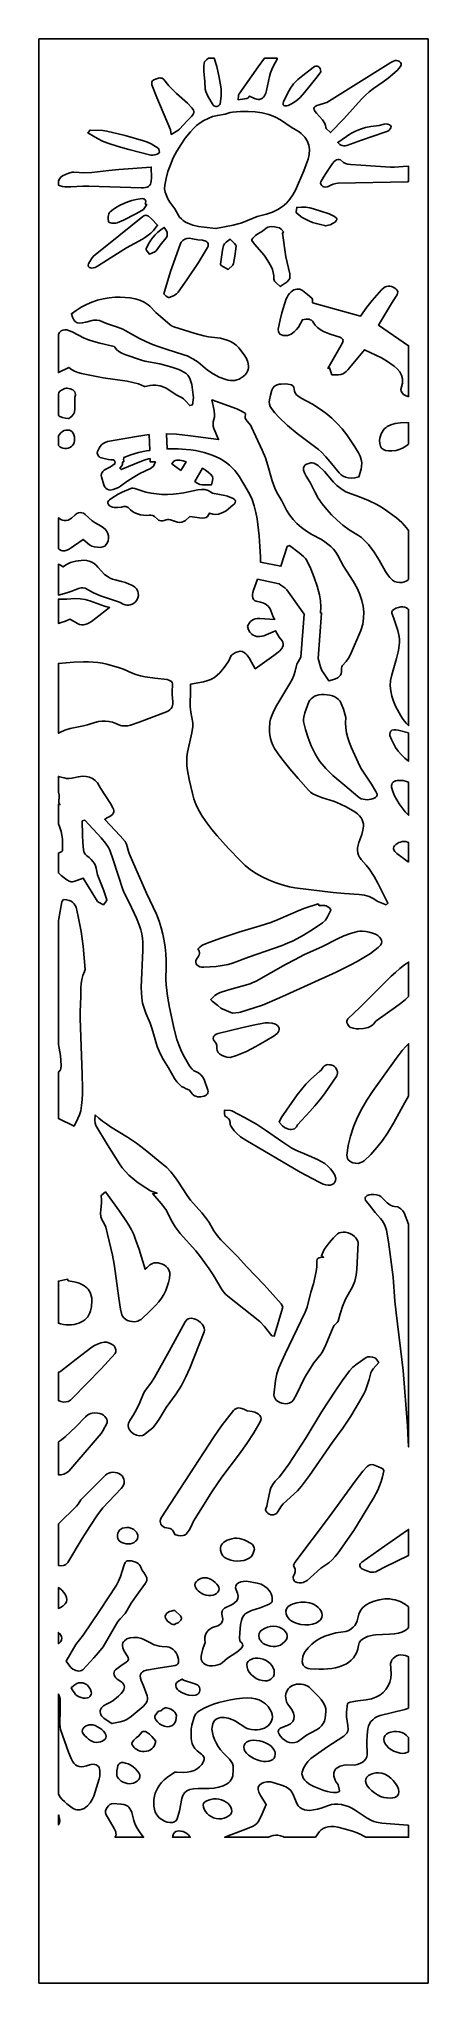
# Model space of a CAD drawing. Extents: x 0 to 400, y 0 to 2000.
import ezdxf

# ---------------------------------------------------------------- set-up
doc = ezdxf.new("R2010")
doc.units = 0
doc.layers.add('CUT', color=1, linetype='Continuous')
doc.layers.add('OUTLINE', color=7, linetype='Continuous')

msp = doc.modelspace()

# ---------------------------------------------------------------- linework, layer by layer
at = {"layer": 'CUT'}
for points in [[(183.96, 1930.78), (182.99, 1930.39), (181.92, 1930.41), (180.79, 1930.73), (179.83, 1931.25), (179.23, 1931.89), (173.62, 1941.18), (171.45, 1945.92), (170.88, 1948.36), (170.64, 1956.29), (169.34, 1966.78), (169.37, 1972.13), (169.83, 1974.9), (170.34, 1976.27), (171.17, 1977.59), (172.42, 1978.84), (174.17, 1980), (180.22, 1980), (182.78, 1971.7), (185.35, 1960.2), (187.31, 1948.55), (187.48, 1944.81), (187.25, 1940.99), (186.26, 1933.25), (185.86, 1932.44), (185.01, 1931.54)], [(213.68, 1938.64), (211.45, 1938.18), (204.67, 1937.46), (205.09, 1942.09), (205.73, 1943.51), (225.22, 1971.22), (231.71, 1980), (244.91, 1980), (244.89, 1979.65), (244.55, 1978.35), (241.05, 1972.29), (239.31, 1968.66), (237.96, 1965.04), (236.91, 1961.43), (233.88, 1947.04), (233.09, 1943.99), (231.89, 1941.29), (230.98, 1940.14), (229.8, 1939.15), (228.28, 1938.37), (226.36, 1937.8), (225.24, 1937.7), (224.08, 1937.86), (221.67, 1938.69), (216.33, 1941.08), (214.58, 1939.11)], [(253.7, 1931.05), (252.65, 1931.19), (251.8, 1931.57), (251.2, 1932.18), (250.88, 1932.99), (250.9, 1933.97), (251.29, 1935.1), (255.87, 1944.58), (258.55, 1949.23), (261.84, 1953.67), (266.18, 1958.15), (271.1, 1962.45), (281.73, 1970.69), (283.13, 1971.52), (284.51, 1971.95), (285.85, 1971.97), (287.06, 1971.59), (288.1, 1970.82), (288.91, 1969.67), (289.43, 1968.14), (289.6, 1966.24), (286.01, 1960.98), (273.11, 1944.96), (268.48, 1939.78), (265.94, 1937.42), (262.93, 1935.23), (259.65, 1933.27), (256.25, 1931.63), (254.91, 1931.19)], [(291.48, 1916.78), (285.27, 1923.46), (283.78, 1925.34), (282.87, 1926.92), (282.58, 1928.25), (282.93, 1929.39), (283.96, 1930.39), (285.69, 1931.31), (288.17, 1932.19), (293.7, 1933.72), (295.78, 1934.62), (361.63, 1975.72), (364.56, 1977.19), (366.04, 1977.62), (367.53, 1977.73), (369.02, 1977.46), (370.51, 1976.73), (371.67, 1975.7), (372.25, 1974.58), (372.33, 1973.4), (371.99, 1972.18), (370.38, 1969.72), (368.06, 1967.43), (358.85, 1959.57), (354, 1955.82), (344.01, 1948.94), (339.56, 1945.38), (335.47, 1941.68), (331.65, 1937.87), (313.47, 1917.79), (299.74, 1903.65), (295.21, 1907.79), (294.84, 1908.71), (294.55, 1911), (293.84, 1913.08)], [(116.88, 1956.77), (118.04, 1957.76), (119.78, 1958.7), (122.85, 1959.7), (124.2, 1959.84), (125.43, 1959.76), (126.56, 1959.44), (128.51, 1958.14), (133.59, 1951.78), (135.91, 1949.2), (141.45, 1943.85), (152.77, 1933.97), (157.33, 1928.98), (158.29, 1927.75), (158.91, 1926.52), (159.19, 1925.27), (159.1, 1924.01), (158.67, 1922.71), (157.87, 1921.38), (156.71, 1920), (152.31, 1915.81), (144.36, 1907.19), (142.65, 1905.8), (136.02, 1901.65), (135.25, 1906.5), (121.37, 1939.62), (116.15, 1952.6), (115.91, 1954.68), (116.2, 1955.74)], [(242.53, 1919.67), (248.47, 1916.65), (259.21, 1909.31), (267.36, 1904.33), (269.64, 1902.64), (273.32, 1898.97), (275.87, 1894.97), (277.38, 1890.66), (277.95, 1886.07), (277.65, 1881.23), (276.59, 1876.18), (274.84, 1870.94), (272.2, 1864.3), (263.65, 1844.5), (261.13, 1839.63), (258.07, 1835.16), (254.45, 1831.12), (250.24, 1827.52), (245.43, 1824.39), (239.98, 1821.75), (233.87, 1819.6), (224.18, 1817.19), (210.25, 1811.48), (207.54, 1810.46), (204.8, 1809.65), (199.55, 1808.44), (181.97, 1804.91), (169.9, 1806.2), (163.94, 1807.1), (158.26, 1808.41), (153.03, 1810.34), (150.64, 1811.59), (148.42, 1813.06), (146.4, 1814.77), (144.6, 1816.76), (143.03, 1819.04), (139.73, 1825.18), (134.72, 1831.89), (132.63, 1835.39), (131.11, 1838.75), (129.86, 1842.26), (129.16, 1845.85), (129.27, 1849.47), (130.71, 1856.54), (132.65, 1863.57), (135.1, 1870.56), (138.08, 1877.49), (141.62, 1884.35), (145.73, 1891.14), (150.44, 1897.84), (155.78, 1904.43), (158.77, 1907.67), (162.06, 1910.73), (165.66, 1913.55), (169.59, 1916.08), (173.85, 1918.25), (178.47, 1920.02), (183.45, 1921.3), (191.37, 1922.54), (196.56, 1924.18), (199.14, 1924.72), (207.25, 1925.38), (215.02, 1925.45), (222.44, 1924.93), (229.51, 1923.81), (236.21, 1922.06)], [(115.18, 1880.29), (92.56, 1886.16), (81.49, 1889.3), (70.69, 1892.69), (65.28, 1894.9), (60.23, 1897.56), (50.42, 1903.19), (52.52, 1906.27), (65.71, 1905.82), (69.83, 1905.2), (88.76, 1900.59), (107.41, 1895.27), (111.47, 1893.77), (115.3, 1891.92), (122.43, 1887.66), (123.29, 1886.56), (123.75, 1884.96), (123.77, 1883.42), (123.31, 1882.48), (121.42, 1881.48), (119.19, 1880.68), (117, 1880.22)], [(361.82, 1908.66), (361.07, 1907.34), (359.94, 1906.1), (358.66, 1905.23), (355.39, 1903.89), (331.67, 1895.82), (316.41, 1890.34), (314.71, 1890.01), (313.2, 1889.95), (311.84, 1890.17), (310.59, 1890.65), (309.41, 1891.37), (307.16, 1893.49), (316.06, 1899.73), (320.67, 1902.5), (325.44, 1904.96), (330.43, 1907.04), (335.67, 1908.71), (341.22, 1909.89), (349.65, 1910.9), (354.78, 1912.15), (357.28, 1912.46), (358.78, 1912.24), (360.24, 1911.62), (361.4, 1910.74), (361.99, 1909.76)], [(112.56, 1848.26), (111.15, 1847.52), (109.44, 1847.02), (107.43, 1846.75), (105.11, 1846.71), (51.39, 1848.45), (45.2, 1848.39), (32.74, 1847.81), (26.59, 1847.72), (24.2, 1848.02), (21.75, 1848.72), (20, 1849.59), (20, 1853.54), (20.76, 1855.18), (22.31, 1857.33), (24.26, 1859), (27.31, 1860.61), (30.78, 1861.95), (34.27, 1862.78), (35.88, 1862.93), (41.54, 1862.42), (45.78, 1862.29), (54.36, 1862.67), (71.76, 1864.55), (82.28, 1865.52), (115.53, 1868.17), (115.64, 1857.16), (115.44, 1853.71), (115.12, 1851.96), (114.54, 1850.48), (113.69, 1849.25)], [(305.05, 1851.16), (302.49, 1850.54), (299.95, 1849.57), (297.41, 1848.18), (296.15, 1847.73), (294.48, 1847.55), (292.88, 1847.64), (291.82, 1848.01), (290.77, 1849.09), (289.92, 1850.38), (289.5, 1851.72), (289.72, 1852.93), (292.47, 1857.67), (295.42, 1862.4), (301.78, 1871.76), (303.64, 1873.87), (304.77, 1874.78), (305.99, 1875.48), (307.27, 1875.89), (308.56, 1875.92), (309.84, 1875.49), (313, 1872.93), (315.18, 1871.84), (317.58, 1871.15), (320.14, 1870.77), (330.97, 1870.26), (346.01, 1868.96), (361.3, 1868.05), (365.62, 1868.09), (374.51, 1868.78), (380, 1868.98), (380, 1853.59), (379.6, 1853.49), (379.27, 1852.91), (307.6, 1851.5)], [(75.08, 1810.55), (72.62, 1811.15), (71.81, 1811.56), (71.43, 1812.02), (71.01, 1814.54), (71.04, 1817.31), (71.7, 1819.93), (72.32, 1821.06), (73.16, 1822), (76.4, 1824.6), (79.87, 1826.92), (83.55, 1828.96), (87.42, 1830.75), (91.44, 1832.29), (95.6, 1833.59), (99.87, 1834.66), (104.23, 1835.52), (105.96, 1835.68), (107.35, 1835.54), (108.42, 1835.13), (109.18, 1834.48), (109.64, 1833.61), (109.81, 1832.56), (109.33, 1830.03), (110.86, 1829.49), (107.34, 1824.54), (105.8, 1823.33), (99.54, 1819.96), (86.78, 1813.62), (80.27, 1810.76), (79.22, 1810.48), (77.93, 1810.36)], [(302.3, 1810.29), (299.22, 1808.88), (296.09, 1807.98), (294.72, 1807.81), (293.57, 1807.88), (285.2, 1809.96), (281.24, 1811.25), (277.47, 1812.74), (273.9, 1814.44), (270.56, 1816.35), (267.48, 1818.5), (264.68, 1820.9), (264.24, 1821.94), (265.08, 1826.59), (269.87, 1826.96), (274.31, 1826.79), (278.45, 1826.21), (282.36, 1825.29), (289.79, 1822.9), (298.25, 1820.03), (303.82, 1817.29), (305.61, 1815.81), (306.06, 1814.96), (306.11, 1814.02), (305.68, 1813.01), (304.7, 1811.91)], [(90.01, 1785.04), (80.76, 1779.35), (60.18, 1766.25), (57.65, 1764.97), (55.98, 1764.48), (54.46, 1764.29), (53.12, 1764.39), (52.03, 1764.75), (51.22, 1765.36), (50.74, 1766.2), (50.65, 1767.25), (51, 1768.49), (52.27, 1771.04), (53.89, 1773.58), (55.84, 1775.98), (58.11, 1778.14), (69.76, 1787.62), (106.64, 1817.15), (107.83, 1817.84), (108.94, 1818.29), (109.97, 1818.49), (110.95, 1818.45), (112.78, 1817.72), (115.83, 1815), (122.01, 1808.49), (119.99, 1805.47), (117.7, 1802.75), (115.17, 1800.29), (112.41, 1798.04), (109.45, 1795.97), (106.31, 1794.03)], [(113.18, 1790.22), (115.02, 1793.04), (117.13, 1795.79), (119.55, 1798.48), (122.29, 1801.09), (125.38, 1803.63), (128.84, 1806.09), (131.04, 1802.43), (131.66, 1800.66), (131.89, 1798.9), (131.65, 1797.13), (130.89, 1795.32), (129.55, 1793.46), (125.51, 1789.31), (122.22, 1784.38), (120.35, 1782.01), (119.01, 1780.96), (113.67, 1778.44), (111.22, 1781.51), (110.3, 1783.01), (110.14, 1783.72), (110.25, 1784.41)], [(251.85, 1801.33), (250.27, 1800.23), (253.78, 1775.7), (257.74, 1758.39), (258.06, 1755.07), (257.8, 1753.43), (257.03, 1752), (255.15, 1750.15), (248.1, 1745.13), (243.95, 1748.9), (242.24, 1750.83), (241.75, 1751.83), (241.59, 1752.86), (241.47, 1756.37), (240.91, 1759.71), (239.98, 1762.91), (238.71, 1765.98), (235.39, 1771.83), (231.37, 1777.43), (221.7, 1788.83), (218.68, 1792.71), (218.8, 1793.65), (219.76, 1795.02), (222.66, 1797.81), (224.94, 1799.32), (229.79, 1802.12), (233.47, 1805.27), (235.24, 1806.24), (237.01, 1806.76), (238.78, 1806.91), (242.25, 1806.58), (245.55, 1806.07), (247.36, 1805.46), (248.92, 1804.23)], [(152.14, 1794.7), (154.84, 1794.85), (158.01, 1794.47), (163.27, 1793.31), (168.26, 1792.95), (171.42, 1791.9), (172.59, 1791.15), (173.45, 1790.25), (173.97, 1789.21), (174.12, 1788.04), (173.89, 1786.72), (173.25, 1785.27), (170.25, 1780.15), (163.87, 1770.01), (152.15, 1752.07), (143.23, 1739.38), (141.5, 1737.68), (139.12, 1736.15), (136.45, 1734.92), (133.79, 1734.13), (133.11, 1734.13), (132.39, 1734.39), (130.92, 1735.41), (128.38, 1737.69), (135.36, 1760.69), (145.03, 1788.42), (146.36, 1790.88), (147.96, 1792.74), (149.87, 1794)], [(201.49, 1776.61), (199.96, 1768.82), (199.15, 1767.33), (194.61, 1762.92), (187.42, 1766.87), (187.07, 1767.2), (186.72, 1768.13), (187.94, 1777.96), (188.7, 1782.63), (189.79, 1787.3), (190.77, 1789.02), (192.48, 1790.73), (196.43, 1794.14), (201.01, 1789.39), (202.4, 1787.73), (202.67, 1787.05), (202.5, 1784.06)], [(372.82, 1653.92), (370.91, 1657.35), (368.24, 1660.49), (364.98, 1663.4), (357.38, 1668.75), (352.18, 1671.76), (334.54, 1680.16), (317.55, 1659.54), (315.81, 1657.71), (314.13, 1656.35), (312.33, 1655.4), (310.29, 1654.8), (307.83, 1654.49), (301.09, 1654.54), (298.82, 1661.51), (297.11, 1661.06), (312.04, 1687.44), (312.67, 1689.79), (312.46, 1690.75), (311.84, 1691.6), (310.77, 1692.36), (309.22, 1693.06), (299.48, 1696.09), (295.84, 1697.51), (292.41, 1699.13), (289.25, 1700.99), (286.44, 1703.12), (284.01, 1705.57), (281.18, 1709.58), (280.15, 1710.48), (278.96, 1711.12), (277.62, 1711.51), (274.5, 1711.66), (270.84, 1711.15), (266.68, 1703.44), (264.83, 1701.05), (262.27, 1698.52), (259.21, 1696.35), (257.47, 1695.55), (255.56, 1695.01), (253.47, 1694.8), (251.2, 1694.98), (249.21, 1695.53), (247.79, 1696.37), (246.85, 1697.45), (246.31, 1698.68), (246.08, 1701.35), (247.89, 1710.99), (249.78, 1718.18), (254.19, 1732.57), (254.99, 1734.48), (256.16, 1736.4), (257.64, 1738.23), (259.36, 1739.88), (262.14, 1741.7), (263.61, 1742.28), (265.11, 1742.62), (266.62, 1742.68), (268.11, 1742.44), (269.58, 1741.89), (270.99, 1741.01), (275.91, 1737.2), (280.48, 1733.16), (281.04, 1732.19), (281.34, 1728.5), (330.45, 1714.66), (337.09, 1724.06), (342.45, 1730.8), (352, 1741.76), (354.56, 1744), (355.97, 1744.78), (357.44, 1745.31), (358.99, 1745.58), (360.59, 1745.57), (362.25, 1745.28), (363.95, 1744.67), (366.85, 1742.98), (367.84, 1742), (368.5, 1740.9), (368.8, 1739.69), (368.72, 1738.34), (368.23, 1736.85), (367.32, 1735.2), (362.51, 1727.68), (348.99, 1705.53), (380, 1684.39), (380, 1632.1), (379.1, 1632.23), (376.83, 1633.05), (374.85, 1634.24), (373.27, 1635.74), (372.24, 1637.47), (371.86, 1639.35), (373.67, 1645.95), (373.79, 1650.14)], [(205.73, 1650.04), (203.51, 1649.22), (201.27, 1648.7), (199.02, 1648.49), (196.76, 1648.57), (194.5, 1648.91), (192.25, 1649.52), (185.33, 1652.17), (179.02, 1655.37), (173.3, 1659.13), (163.53, 1667.43), (158.3, 1670.91), (152.37, 1673.85), (149.1, 1675.11), (130.91, 1680.7), (123.75, 1683.14), (116.76, 1685.77), (109.98, 1688.61), (103.42, 1691.7), (97.13, 1695.09), (88.79, 1700.18), (86.24, 1701.39), (80.73, 1703.45), (69.33, 1707.19), (62.27, 1710.26), (59.43, 1710.81), (56.34, 1710.72), (54.65, 1710.41), (48.28, 1708.55), (44.58, 1707.76), (41.61, 1707.57), (39.25, 1708.04), (37.37, 1709.2), (35.84, 1711.08), (34.55, 1713.74), (33.36, 1717.21), (38.28, 1720.74), (43.45, 1723.95), (48.84, 1726.79), (54.43, 1729.23), (60.2, 1731.23), (66.11, 1732.75), (72.14, 1733.75), (78.27, 1734.19), (83.49, 1734.22), (88.73, 1734.01), (93.9, 1733.49), (98.92, 1732.56), (103.7, 1731.16), (108.15, 1729.19), (112.18, 1726.58), (114.01, 1725.02), (120.09, 1718.65), (124.89, 1714.25), (135.06, 1705.76), (136.79, 1704.62), (138.83, 1703.69), (160.65, 1696.93), (169.61, 1694.5), (174.36, 1693.59), (186.56, 1691.97), (190.11, 1691.15), (193.57, 1690.07), (196.88, 1688.67), (199.99, 1686.93), (202.84, 1684.78), (205.39, 1682.2), (211.12, 1675.08), (213.37, 1671.34), (214.89, 1667.3), (215.5, 1663.6), (215.48, 1661.74), (215.17, 1659.9), (214.53, 1658.06), (213.5, 1656.25), (212.03, 1654.46), (210.07, 1652.7), (207.92, 1651.2)], [(46.49, 1692.29), (50.8, 1690.53), (56.58, 1688.7), (62.55, 1687.08), (77.37, 1683.39), (77.86, 1683.01), (79.77, 1680.38), (82.23, 1678.27), (85.1, 1676.59), (88.3, 1675.22), (105.37, 1669.57), (108.99, 1668.6), (124.32, 1665.63), (131.81, 1663.82), (137.81, 1661.99), (143.74, 1659.88), (146.5, 1658.66), (149, 1657.3), (151.18, 1655.77), (152.97, 1654.04), (154.48, 1651.91), (155.63, 1649.56), (157.08, 1644.43), (158.68, 1633.6), (158.83, 1631.2), (157.88, 1623.71), (154.97, 1622.86), (150.76, 1627.66), (148.49, 1629.85), (147.19, 1630.76), (141.79, 1633.45), (130.73, 1640.53), (126.7, 1642.38), (124.51, 1643.06), (122.18, 1643.52), (119.68, 1643.75), (116.99, 1643.69), (114.09, 1643.32), (110.95, 1642.61), (109.24, 1642.4), (108.4, 1642.48), (102.27, 1644.99), (96.53, 1646.67), (90.56, 1647.9), (66.15, 1651.29), (43.82, 1655.81), (40.01, 1656.83), (36.52, 1658.14), (33.44, 1659.82), (30.88, 1661.98), (20, 1656.67), (20, 1696.38), (21.24, 1698.1), (22.85, 1699.56), (24.62, 1700.45), (26.61, 1700.78), (28.85, 1700.56), (31.41, 1699.81), (34.33, 1698.54)], [(27.22, 1609.72), (24.17, 1610.48), (21.58, 1611.66), (20.59, 1612.39), (20, 1613.08), (20, 1634.61), (20.41, 1636.06), (20.84, 1636.79), (21.65, 1637.56), (24.04, 1639.08), (26.8, 1640.23), (28.08, 1640.54), (29.17, 1640.61), (32.17, 1640.07), (34.85, 1638.87), (35.93, 1638), (36.78, 1636.94), (37.33, 1635.69), (37.54, 1634.24), (37.45, 1633.34), (36.8, 1631.47), (36.97, 1619.61), (36.5, 1615.97), (35.57, 1613.96), (33.86, 1611.82), (31.9, 1610.13), (31, 1609.63), (30.22, 1609.44)], [(266.05, 1632.79), (269.63, 1630.38), (281.14, 1624.18), (288.22, 1619.71), (294.83, 1614.93), (300.94, 1609.83), (306.57, 1604.43), (311.71, 1598.72), (316.35, 1592.73), (324.58, 1580.3), (328.54, 1574.01), (330.12, 1570.73), (331.25, 1567.32), (331.79, 1563.76), (331.6, 1560.01), (331.06, 1557.25), (328.93, 1549.33), (324.79, 1548.43), (321.17, 1548.12), (318, 1548.36), (315.23, 1549.08), (312.8, 1550.22), (310.64, 1551.71), (308.71, 1553.51), (299.06, 1565.33), (294.96, 1570.13), (290.62, 1574.79), (287.32, 1577.75), (265.59, 1593.98), (255.52, 1602.27), (246.69, 1610.76), (242.64, 1615.19), (238.93, 1619.76), (237.65, 1621.91), (236.94, 1624.15), (236.7, 1626.46), (236.84, 1628.83), (237.92, 1633.66), (239.44, 1638.48), (240.49, 1640.81), (242.26, 1642.8), (243.48, 1643.6), (244.98, 1644.23), (246.78, 1644.68), (248.9, 1644.9), (253.66, 1645), (255.88, 1644.88), (257.89, 1644.55), (259.61, 1643.96), (260.96, 1643.04), (261.87, 1641.73), (262.6, 1637.77), (263.4, 1635.87), (264.57, 1634.23)], [(155.81, 1591.78), (184.7, 1587.87), (179.72, 1599.37), (179.18, 1601.5), (178.96, 1603.74), (179.15, 1606.14), (180.4, 1610.89), (180.56, 1613.13), (180.01, 1617.84), (177.87, 1628.53), (203.26, 1619.51), (208.31, 1617.16), (211.18, 1615.42), (212.24, 1614.5), (212.49, 1613.69), (211.98, 1611.6), (212.15, 1609.76), (212.85, 1608.11), (213.91, 1606.6), (217.7, 1602.29), (218.63, 1600.74), (229.59, 1577.06), (232.84, 1569.03), (235.42, 1561.26), (239.84, 1545.48), (242.39, 1537.67), (244.43, 1533.25), (249.62, 1524.69), (254.6, 1515.18), (257.67, 1510.32), (261.21, 1505.75), (265.23, 1501.44), (269.78, 1497.39), (274.88, 1493.6), (280.57, 1490.06), (290.43, 1484.88), (293.83, 1482.75), (297.04, 1480.39), (300.01, 1477.79), (302.72, 1474.97), (305.15, 1471.95), (307.25, 1468.73), (313.15, 1457.49), (322.93, 1442.19), (327.3, 1434.37), (329.91, 1428.42), (331.91, 1422.42), (333.25, 1416.36), (333.88, 1410.25), (333.75, 1404.07), (332.8, 1397.84), (330.97, 1391.56), (320.33, 1366.68), (318.3, 1363.09), (315.8, 1359.6), (311.86, 1355.18), (311.27, 1353.94), (310.94, 1352.64), (310.86, 1349.04), (310.56, 1347.07), (309.89, 1345.43), (308.76, 1344.03), (307.08, 1342.82), (304.77, 1341.72), (301.75, 1340.67), (297.94, 1339.6), (293.09, 1346.74), (290.88, 1350.37), (289.29, 1354.14), (286.94, 1362.78), (290.53, 1409.33), (289.49, 1409.41), (289.71, 1415.81), (289.41, 1422.06), (288.36, 1428.17), (285.93, 1437.17), (283.02, 1446.09), (279.53, 1454.84), (275.36, 1463.34), (273.89, 1465.53), (272.02, 1467.59), (267.45, 1471.42), (257.43, 1478.76), (255.14, 1477.97), (248.81, 1457.53), (227.71, 1461.87), (227.72, 1467.11), (227.2, 1477.89), (226.29, 1488.65), (224.2, 1506.13), (222.87, 1512.85), (221.17, 1519.5), (219.09, 1526.03), (216.88, 1531.21), (214.15, 1536.24), (206.23, 1549.61), (203.94, 1552.85), (201.43, 1555.9), (198.71, 1558.75), (195.78, 1561.41), (192.65, 1563.88), (189.32, 1566.15), (185.8, 1568.22), (182.09, 1570.1), (178.2, 1571.78), (174.12, 1573.26), (169.88, 1574.55), (165.47, 1575.64), (160.89, 1576.53), (156.16, 1577.22), (151.28, 1577.71), (143.15, 1578.2), (134.98, 1578.35), (131.67, 1578.25), (131.01, 1593.8), (141.43, 1593.33)], [(361.83, 1602.93), (366.33, 1604.19), (371.55, 1604.97), (377.5, 1605.35), (379.74, 1605.15), (380, 1605.06), (380, 1583.24), (377.13, 1581.14), (373.66, 1579.08), (370.23, 1577.55), (367.05, 1576.69), (362.83, 1576.21), (359.27, 1576.19), (356.34, 1576.66), (354.01, 1577.62), (352.24, 1579.1), (351.02, 1581.11), (350.31, 1583.66), (350.08, 1586.78), (350.46, 1589.3), (351.75, 1593.68), (353.74, 1597.22), (355, 1598.7), (356.44, 1600), (358.06, 1601.13)], [(23.03, 1579.64), (21.52, 1580.5), (20.22, 1581.59), (20, 1581.87), (20, 1591.61), (21.09, 1593.14), (22.6, 1594.71), (24.28, 1596.02), (26.08, 1596.98), (27.92, 1597.51), (29.76, 1597.61), (31.42, 1597.33), (32.89, 1596.68), (34.16, 1595.67), (35.19, 1594.34), (35.97, 1592.7), (36.48, 1590.76), (36.71, 1588.55), (36.61, 1586.59), (36.21, 1584.8), (35.52, 1583.21), (34.57, 1581.81), (33.35, 1580.65), (31.9, 1579.74), (30.23, 1579.09), (28.36, 1578.74), (26.5, 1578.72), (24.71, 1579.03)], [(79.05, 1537.41), (76.21, 1536.54), (73.37, 1535.93), (71.9, 1536.08), (70.28, 1536.8), (68.81, 1537.86), (67.8, 1539.01), (66.77, 1541.1), (64.25, 1549.46), (64.14, 1551.02), (64.35, 1552.48), (64.92, 1553.84), (65.86, 1555.12), (67.18, 1556.31), (68.9, 1557.42), (73.48, 1559.75), (78.27, 1563.07), (78.04, 1563.93), (78.3, 1565.08), (78.12, 1565.49), (77.2, 1566.22), (76.94, 1566.96), (74.29, 1566.98), (71.35, 1567.29), (68.48, 1567.85), (62.94, 1569.51), (62.21, 1569.9), (61.53, 1570.5), (60.44, 1572.11), (59.88, 1573.92), (60.05, 1575.48), (61.92, 1579.04), (63.08, 1580.72), (64.47, 1582.28), (66.14, 1583.66), (68.16, 1584.83), (70.58, 1585.74), (100.21, 1590.95), (113.22, 1592.89), (113.91, 1576.71), (110.49, 1576.21), (102.44, 1574.46), (94.47, 1572.12), (87.37, 1569.4), (87.41, 1568.52), (86.91, 1567.44), (87.25, 1565.81), (86.82, 1565.04), (86.08, 1564.65), (85.99, 1562.69), (85.72, 1561.54), (85.28, 1560.73), (83.07, 1558.42), (84.53, 1557.03), (105.59, 1565.77), (109.12, 1567.04), (112.72, 1568.1), (114.28, 1568.22), (114.42, 1564.86), (119.76, 1565.09), (119.31, 1563.51), (118.46, 1561.83), (117.37, 1560.28), (116.2, 1559.14), (114.69, 1558.12), (103.86, 1552.84), (96.91, 1548.86), (90.33, 1544.53), (84.01, 1539.96), (81.71, 1538.56)], [(145.98, 1555.84), (136.56, 1562.91), (137.5, 1564.37), (138.64, 1565.46), (139.97, 1566.2), (141.44, 1566.64), (143.02, 1566.8), (144.68, 1566.72), (148.1, 1565.95), (151.2, 1564.93)], [(279.28, 1563.81), (281.02, 1563.89), (282.59, 1563.6), (284.05, 1563), (286.88, 1561.01), (293.52, 1554.88), (302.89, 1544.05), (306.31, 1540.58), (310.19, 1537.38), (314.74, 1534.54), (317.34, 1533.3), (329.53, 1528.8), (338.71, 1525.08), (347.42, 1520.89), (351.51, 1518.58), (355.36, 1516.11), (361.51, 1511.77), (367.41, 1507.22), (372.91, 1502.36), (377.85, 1497.13), (380, 1494.23), (380, 1444.1), (379.79, 1443.77), (378.09, 1442.44), (375.9, 1441.47), (373.4, 1440.89), (370.74, 1440.73), (368.09, 1441.01), (365.62, 1441.78), (363.48, 1443.06), (360.58, 1445.82), (358.16, 1448.89), (356.11, 1452.14), (349.81, 1463.87), (344.68, 1472.01), (338.69, 1479.76), (335.27, 1483.45), (331.54, 1486.99), (328.65, 1489.12), (318.92, 1494.86), (312.43, 1499.8), (306.41, 1504.95), (300.88, 1510.3), (295.83, 1515.87), (291.26, 1521.66), (287.17, 1527.66), (283.56, 1533.89), (278.68, 1543.72), (274.59, 1550.29), (272.86, 1553.66), (271.97, 1556.3), (271.8, 1557.63), (271.95, 1558.94), (272.48, 1560.2), (273.49, 1561.37), (275.07, 1562.43), (277.29, 1563.34)], [(178.55, 1545.82), (177.46, 1541.34), (171.11, 1541.09), (168.09, 1541.15), (165.44, 1541.69), (162.66, 1543.07), (160.24, 1544.8), (168.01, 1558.34), (171.31, 1556.48), (174.05, 1554.45), (176.42, 1552.19), (178.31, 1549.75), (178.82, 1547.94)], [(84.79, 1518.39), (80.92, 1517.95), (77.22, 1517.98), (75.54, 1518.29), (74.01, 1518.87), (72.67, 1519.75), (71.56, 1520.99), (70.88, 1522.44), (70.9, 1523.74), (71.47, 1524.89), (72.45, 1525.92), (75.09, 1527.71), (81.57, 1531.58), (85.71, 1533.67), (94.35, 1537.47), (95.56, 1537.77), (97, 1537.79), (98.46, 1537.59), (99.7, 1537.22), (104.79, 1535.35), (110.01, 1533.82), (115.35, 1532.65), (120.83, 1531.83), (126.43, 1531.38), (132.17, 1531.29), (138.03, 1531.57), (144.03, 1532.22), (148.89, 1533.05), (163.5, 1536.09), (167.16, 1536.48), (170.62, 1536.31), (173.84, 1535.41), (178.48, 1532.78), (190.94, 1530.13), (193.72, 1529.45), (196.35, 1528.57), (198.89, 1527.44), (200.7, 1526.4), (201.78, 1525.37), (202.16, 1524.29), (201.86, 1523.11), (200.91, 1521.76), (199.32, 1520.19), (192.33, 1514.67), (189.88, 1513.16), (187.32, 1511.97), (184.61, 1511.19), (181.72, 1510.91), (178.59, 1511.21), (175.19, 1512.18), (173.17, 1508.76), (172, 1507.78), (170.4, 1507.24), (168.16, 1507.09), (165.03, 1507.3), (155.19, 1508.58), (150.56, 1504.58), (148.64, 1503.43), (146.78, 1502.8), (144.81, 1502.67), (142.58, 1502.98), (135.29, 1505.24), (133.68, 1505.5), (132.11, 1505.52), (130.81, 1505.22), (128.81, 1504.51), (127.09, 1504.17), (125.59, 1504.18), (124.27, 1504.49), (123.08, 1505.04), (121.99, 1505.81), (118.67, 1508.78), (116.97, 1509.57), (115.11, 1510.05), (113.39, 1510.09), (110.44, 1509.85), (107.37, 1510.01), (104.29, 1510.52), (101.32, 1511.36), (98.56, 1512.49), (96.12, 1513.87), (94.1, 1515.49), (91.86, 1517.95), (89.33, 1518.82), (87.97, 1519.11), (87.27, 1519.1)], [(47.51, 1510.84), (54.81, 1504.32), (57.9, 1502.09), (64.05, 1498.67), (66.39, 1497.01), (68.31, 1495.2), (69.79, 1493.24), (70.83, 1491.12), (71.42, 1488.84), (71.57, 1486.4), (71.26, 1483.79), (70.56, 1481.89), (69.28, 1479.93), (67.63, 1478.29), (66.74, 1477.71), (65.84, 1477.36), (63.05, 1476.96), (60.06, 1477.02), (57.11, 1477.48), (54.48, 1478.27), (52.15, 1479.5), (45.61, 1485.03), (30.96, 1474.94), (28.7, 1473.9), (26.56, 1473.36), (24.56, 1473.3), (22.71, 1473.73), (21.02, 1474.64), (20, 1475.57), (20, 1507.24), (22.39, 1505.61), (24.23, 1504.86), (26.12, 1504.53), (28.01, 1504.61), (29.9, 1505.07), (31.75, 1505.92), (33.54, 1507.12), (37.13, 1510.43), (38.93, 1511.7), (40.67, 1512.48), (42.38, 1512.77), (44.07, 1512.6), (45.77, 1511.95)], [(56.17, 1430.1), (47.54, 1434.89), (45.06, 1435.38), (43.69, 1435.34), (42.21, 1435.08), (40.62, 1434.59), (33.93, 1431.72), (28.63, 1430.03), (20, 1427.79), (20, 1459.61), (22.14, 1458.58), (24.89, 1456.9), (27.29, 1458.63), (29.8, 1460.05), (32.4, 1461.2), (35.09, 1462.09), (37.84, 1462.77), (40.64, 1463.25), (46.32, 1463.73), (49.04, 1463.5), (51.78, 1462.72), (54.38, 1461.57), (56.67, 1460.23), (58.83, 1458.53), (60.72, 1456.59), (64.16, 1452.46), (67.4, 1449.18), (71.2, 1446.46), (73.35, 1445.33), (75.68, 1444.35), (78.22, 1443.54), (84.99, 1441.94), (88.9, 1440.71), (92.67, 1439.23), (96.23, 1437.56), (98.57, 1436.01), (100.34, 1434.13), (101.54, 1432), (102.17, 1429.71), (102.22, 1427.34), (101.69, 1424.98), (100.59, 1422.73), (98.91, 1420.67), (97.34, 1419.34), (95.68, 1418.35), (93.95, 1417.7), (92.17, 1417.38), (90.37, 1417.39), (88.55, 1417.73), (86.74, 1418.39), (83.38, 1420.22), (81.63, 1420.91), (63.15, 1427.12)], [(218.81, 1387.74), (216.94, 1389.72), (215.43, 1392.04), (214.6, 1394.41), (214.54, 1395.52), (214.77, 1396.54), (216.33, 1399.26), (217.46, 1400.54), (218.85, 1401.69), (220.49, 1402.65), (222.41, 1403.38), (224.6, 1403.8), (227.09, 1403.88), (242.42, 1402.77), (240.89, 1405.41), (237.53, 1413.65), (235.87, 1416.11), (233.49, 1418.23), (231.93, 1419.13), (230.09, 1419.9), (227.92, 1420.52), (223.31, 1421.48), (221.68, 1422.31), (220.5, 1423.45), (219.75, 1424.87), (219.39, 1426.57), (219.4, 1428.5), (219.78, 1430.66), (220.48, 1433.02), (224.79, 1444.11), (246.84, 1439.58), (248.51, 1438.03), (252.87, 1435.32), (254.92, 1433.12), (272.58, 1408.12), (269.17, 1363.83), (265.17, 1356.79), (264.37, 1354.17), (263.48, 1349.63), (262.05, 1345.22), (260.18, 1340.93), (257.97, 1336.73), (244.61, 1314.57), (241.45, 1308.84), (238.91, 1303.06), (238, 1300.15), (237.42, 1297.24), (236.87, 1290.47), (236.94, 1287.08), (237.3, 1283.69), (237.98, 1280.29), (239.01, 1276.86), (240.44, 1273.41), (242.31, 1269.93), (245.79, 1264.56), (249.6, 1259.35), (257.91, 1249.27), (266.6, 1239.34), (276.92, 1227.08), (279.18, 1225.19), (281.71, 1223.54), (284.49, 1222.1), (290.62, 1219.69), (303.78, 1215.57), (309.87, 1212.89), (315.75, 1209.87), (324.81, 1204.72), (327.44, 1202.74), (329.53, 1200.73), (331.14, 1198.68), (332.3, 1196.61), (333.07, 1194.51), (333.48, 1192.39), (333.59, 1190.26), (333.07, 1185.98), (331.86, 1181.7), (328.86, 1173.25), (327.61, 1167.77), (327.49, 1165.25), (327.76, 1162.82), (328.43, 1160.46), (329.55, 1158.13), (331.14, 1155.8), (336.51, 1149.85), (339.47, 1146.1), (344.55, 1138.27), (348.3, 1131.47), (358.78, 1110.76), (356.85, 1109.24), (348.22, 1112.73), (343.68, 1115.62), (339.34, 1117.82), (334.6, 1119.22), (329.18, 1119.95), (314.24, 1120.8), (302.41, 1122.02), (262.89, 1126.8), (257.73, 1127.82), (250.11, 1129.87), (242.84, 1132.24), (235.95, 1134.95), (229.42, 1138.03), (223.27, 1141.49), (217.49, 1145.36), (212.1, 1149.65), (207.09, 1154.4), (194.81, 1167.24), (183.14, 1180.22), (177.69, 1186.84), (172.59, 1193.58), (167.91, 1200.48), (163.7, 1207.57), (161.22, 1212.77), (159.29, 1218.14), (157.73, 1223.59), (154.28, 1238.26), (152.62, 1247.51), (152.11, 1252.15), (151.91, 1256.81), (152.06, 1261.48), (152.64, 1266.18), (157.08, 1286.05), (158.2, 1292.7), (158.24, 1296.35), (156.16, 1307.41), (155.48, 1312.89), (155.49, 1317.61), (155.93, 1326.25), (155.95, 1336.31), (169.02, 1338.55), (172.71, 1339.5), (176.83, 1341.1), (180.35, 1343.08), (183.37, 1345.38), (186, 1347.93), (190.48, 1353.52), (194.62, 1359.29), (195.52, 1360.95), (196.87, 1364.42), (198, 1365.88), (199.88, 1367.33), (202.11, 1368.64), (204.5, 1369.61), (206.86, 1370.05), (208.82, 1369.73), (210.85, 1368.76), (212.7, 1367.41), (214.08, 1365.95), (216.33, 1362.65), (222.32, 1352.11), (241.57, 1365.69), (247.16, 1370.21), (249.65, 1372.93), (250.53, 1374.43), (251.07, 1376), (251.2, 1377.62), (250.86, 1379.27), (249.98, 1380.94), (246.94, 1384.4), (243.16, 1391.15), (231.21, 1386.07), (229.19, 1385.48), (227.22, 1385.17), (225.32, 1385.14), (223.51, 1385.38), (221.81, 1385.9), (220.24, 1386.69)], [(27.34, 1401.15), (22.9, 1399.58), (20, 1398.75), (20, 1423.79), (24.35, 1423.74), (28.83, 1423.52), (36.83, 1424.36), (42.29, 1424.15), (47.48, 1423.28), (52.47, 1421.92), (67.35, 1416.6), (72.6, 1415.01), (58.48, 1404.13), (53.93, 1400.81), (51.59, 1399.26), (49.5, 1398.14), (47.56, 1397.44), (45.7, 1397.14), (43.83, 1397.24), (41.87, 1397.72), (39.73, 1398.58), (36.06, 1400.52), (31.94, 1403.04)], [(361.47, 1340.14), (362.65, 1345.77), (367.55, 1362.47), (369.51, 1370.85), (370.63, 1379.24), (370.66, 1382.31), (370.35, 1385.38), (368.98, 1391.53), (364.87, 1403.68), (363.65, 1406.54), (362.8, 1409.26), (362.88, 1410.57), (363.5, 1411.84), (364.81, 1413.07), (366.96, 1414.27), (369.47, 1415.19), (371.83, 1415.66), (374.01, 1415.71), (376.01, 1415.39), (377.79, 1414.73), (379.35, 1413.77), (380, 1413.17), (380, 1293.65), (377.53, 1296.26), (374.54, 1299.81), (372.02, 1303.5), (366.6, 1313.63), (364.42, 1318.77), (362.72, 1323.97), (361.6, 1329.26), (361.15, 1334.64)], [(133.58, 1340.42), (135.07, 1339.75), (136.17, 1338.89), (136.92, 1337.82), (137.33, 1336.53), (137.43, 1334.99), (136.93, 1329.41), (137.08, 1325.59), (137.78, 1317.95), (137.77, 1316.07), (137.47, 1314.33), (136.87, 1312.73), (135.95, 1311.27), (134.69, 1309.94), (133.08, 1308.74), (131.11, 1307.67), (102.88, 1297.03), (94.23, 1294.01), (91.39, 1293.38), (88.19, 1293.18), (85.11, 1293.45), (83.76, 1293.77), (79.06, 1295.86), (75.51, 1297.07), (71.96, 1297.86), (68.38, 1298.24), (64.76, 1298.21), (61.09, 1297.77), (57.34, 1296.93), (49.8, 1294.44), (45.97, 1293.37), (32.09, 1290.52), (26.52, 1288.76), (21.4, 1286.56), (20, 1285.79), (20, 1357.49), (35.72, 1358.95), (45.93, 1359.34), (50.86, 1359.27), (55.7, 1358.99), (60.47, 1358.49), (65.19, 1357.76), (69.88, 1356.78), (82.85, 1353.05), (86.86, 1351.61), (95.02, 1347.87), (99.6, 1346.23), (104.33, 1344.93), (109.19, 1343.9), (119.18, 1342.43), (131.69, 1340.93)], [(273.41, 1306.8), (277.6, 1317.91), (278.61, 1319.68), (279.9, 1321.27), (281.47, 1322.64), (283.31, 1323.78), (285.42, 1324.66), (287.79, 1325.27), (290.41, 1325.56), (293.32, 1325.59), (296.2, 1325.38), (298.97, 1324.92), (301.6, 1324.2), (304.02, 1323.22), (306.17, 1321.96), (308.01, 1320.41), (309.47, 1318.58), (311.5, 1314.62), (312.97, 1310.47), (315.49, 1302.01), (315.15, 1296.57), (315.44, 1291.24), (316.28, 1286.01), (317.58, 1280.85), (319.26, 1275.77), (321.25, 1270.73), (329.87, 1251.77), (331.48, 1248.86), (341.8, 1233.34), (346.46, 1225.72), (347.5, 1223.18), (347.51, 1221.93), (346.99, 1220.74), (345.79, 1219.64), (343.77, 1218.67), (341.66, 1218.02), (339.54, 1217.58), (337.43, 1217.37), (335.35, 1217.42), (333.32, 1217.74), (331.37, 1218.36), (329.5, 1219.28), (327.74, 1220.54), (314.47, 1231.95), (301.93, 1242.26), (294.91, 1249.32), (288.89, 1256.75), (286.28, 1260.59), (283.94, 1264.51), (279.93, 1272.62), (276.67, 1280.94), (274.09, 1289.41), (272.11, 1297.92), (271.92, 1300.07), (272.13, 1302.28)], [(380, 1286.15), (380, 1257.16), (376.22, 1260.04), (372.59, 1263.46), (369.42, 1267.13), (366.67, 1271), (364.32, 1275.04), (362.32, 1279.21), (360.64, 1283.46), (360.52, 1284.87), (360.92, 1286.46), (361.74, 1287.87), (362.85, 1288.73), (364.7, 1289.1), (366.87, 1289.07), (369.13, 1288.76)], [(22.85, 1184.8), (21.63, 1188.67), (20, 1192.37), (20, 1212.43), (21.64, 1212.28), (20.63, 1214.11), (20.38, 1216.05), (20.84, 1220.1), (20.89, 1222.13), (20.35, 1224.11), (20, 1224.58), (20, 1241.27), (21.08, 1241.05), (25.81, 1239.8), (28.34, 1239.33), (31.1, 1239.21), (33.86, 1239.43), (40.63, 1241.03), (44.68, 1241.47), (48.48, 1241.29), (51.98, 1240.52), (55.12, 1239.17), (57.85, 1237.24), (60.11, 1234.75), (63.25, 1229.24), (73.55, 1213.53), (76.08, 1208.98), (76.66, 1207.52), (76.92, 1206.08), (76.84, 1204.68), (76.4, 1203.35), (75.58, 1202.1), (74.38, 1200.96), (72.76, 1199.96), (69.75, 1198.65), (67.61, 1197.02), (83.65, 1180.09), (88.57, 1174.34), (90.05, 1171.74), (92.32, 1162.95), (93.63, 1159.68), (110.7, 1121.31), (120.83, 1099.6), (123.59, 1092.25), (125.57, 1085.63), (127.24, 1078.98), (128.58, 1072.3), (129.6, 1065.6), (130.31, 1058.88), (130.69, 1052.14), (130.76, 1045.4), (130.38, 1032.79), (130.64, 1026.94), (132.08, 1015.27), (134.29, 1003.62), (139.04, 981.22), (141.89, 970.58), (143.66, 965.31), (145.75, 960.08), (148.19, 954.89), (154.96, 942.98), (157.35, 940), (158.75, 938.85), (163.92, 936.24), (166.55, 934.23), (168.42, 932.04), (169.72, 929.7), (173.68, 918.51), (173.85, 917.19), (173.67, 915.96), (173.17, 914.86), (172.34, 913.88), (171.21, 913.06), (169.78, 912.4), (168.07, 911.92), (166.31, 911.66), (164.61, 911.64), (162.97, 911.84), (161.43, 912.26), (159.98, 912.89), (158.64, 913.75), (157.44, 914.81), (154.8, 918.43), (154.09, 918.88), (151.32, 919.95), (148.88, 921.16), (146.72, 922.5), (144.83, 923.96), (141.68, 927.15), (139.2, 930.62), (133.29, 941.68), (128.07, 949.65), (125.58, 954.2), (123.48, 958.82), (121.69, 963.51), (118.72, 972.99), (116.02, 982.51), (114.25, 987.61), (109.95, 997.69), (108.04, 1002.76), (106.59, 1008.11), (105.72, 1013.46), (105.3, 1018.79), (105.23, 1024.12), (106.88, 1062.42), (106.71, 1070.88), (106.31, 1075.09), (105.63, 1079.26), (104.64, 1083.38), (103.34, 1087.46), (100.13, 1095.57), (92.88, 1111.66), (87.75, 1121.68), (86.32, 1125.07), (76.25, 1155.51), (72.8, 1165.6), (71.66, 1168.04), (68.35, 1172.71), (63.89, 1178.01), (47.28, 1196.22), (44.61, 1195.54), (44.66, 1180.85), (45.05, 1173.23), (45.89, 1165.64), (46.27, 1164.01), (46.93, 1162.36), (47.9, 1160.86), (49.19, 1159.67), (51.69, 1157.83), (53.81, 1155.88), (55.58, 1153.82), (57.02, 1151.65), (58.16, 1149.39), (59, 1147.02), (60.29, 1140.18), (66.22, 1124.61), (69.69, 1114.34), (69.5, 1113.2), (66.27, 1109.38), (61.4, 1111.8), (60.35, 1112.81), (56.46, 1118.87), (45.57, 1136.72), (38.89, 1134.13), (36, 1133.22), (34.64, 1133), (33.31, 1132.99), (32.12, 1133.21), (30.95, 1133.65), (28.66, 1134.99), (22.96, 1139.27), (20, 1141.97), (20, 1162.42), (22.24, 1163.28), (23.58, 1164.09), (24.14, 1164.91), (24.34, 1172.94), (24.15, 1176.93), (23.67, 1180.89)], [(370.28, 1213.01), (367.72, 1217.15), (365.55, 1221.41), (363.81, 1225.81), (362.54, 1230.34), (362.39, 1231.83), (362.6, 1233.14), (363.15, 1234.28), (364.03, 1235.24), (365.21, 1236.02), (366.66, 1236.62), (368.37, 1237.03), (370.31, 1237.25), (372.34, 1237.24), (374.43, 1237), (378.68, 1235.88), (380, 1235.3), (380, 1201.35), (376.44, 1205.05), (373.2, 1208.98)], [(380, 1153.11), (374.55, 1157.13), (368.01, 1162.18), (365.97, 1164.12), (364.62, 1166.32), (364.42, 1167.49), (364.64, 1168.71), (365.37, 1169.95), (366.7, 1171.21), (369.9, 1173.19), (371.59, 1173.84), (373.34, 1174.25), (375.14, 1174.38), (377.01, 1174.24), (378.94, 1173.78), (380, 1173.32)], [(23.8, 1112.95), (25.31, 1114.73), (28.38, 1114.44), (30.98, 1113.81), (33.14, 1112.88), (34.9, 1111.67), (36.3, 1110.24), (37.38, 1108.62), (38.18, 1106.85), (40.44, 1097.29), (43.35, 1081.84), (45.48, 1066.8), (47.53, 1042.67), (47.02, 1040.6), (45.21, 1036.46), (44.05, 1032.24), (43.38, 1027.98), (43.08, 1023.67), (42.99, 1015.01), (42.3, 999.31), (42.34, 992.19), (44.43, 934.94), (44.78, 920.62), (44.77, 914.71), (44.49, 908.81), (43.9, 902.95), (42.96, 897.17), (41.8, 893.27), (40.07, 889.44), (36.11, 881.61), (20, 889.31), (20, 937.21), (22.12, 939.63), (22.65, 940.91), (23.01, 943.93), (22.1, 954.21), (20.2, 965.38), (20, 967.2), (20, 1092.94), (23.57, 1112.4)], [(164, 1064.15), (165.34, 1065.68), (167.29, 1067.27), (169.34, 1068.43), (175.51, 1070.87), (188.16, 1075.43), (205.46, 1080.94), (227.4, 1087.61), (238.28, 1091.21), (246.06, 1094.17), (268.98, 1104), (273.37, 1105.65), (286.97, 1110.13), (287.97, 1108.55), (293.63, 1108.62), (295.21, 1108.25), (296.97, 1107.31), (298.66, 1106.06), (299.85, 1104.79), (300.11, 1103.81), (296.65, 1096.78), (294.4, 1093.52), (291.47, 1090.75), (281.9, 1084.11), (271.87, 1077.9), (261.25, 1072.29), (255.67, 1069.77), (249.9, 1067.45), (241.27, 1064.32), (215.27, 1055.36), (199.94, 1049.43), (194.63, 1047.92), (188.51, 1046.74), (182.23, 1045.87), (175.89, 1045.29), (169.54, 1044.94), (167.24, 1045.05), (165.26, 1045.53), (163.62, 1046.32), (162.37, 1047.38), (161.56, 1048.65), (161.21, 1050.07), (161.38, 1051.61), (162.11, 1053.2), (163.68, 1055.55), (164.88, 1057.86), (165.15, 1059.05), (165.11, 1060.31), (164.67, 1061.66), (163.76, 1063.12), (163.71, 1063.54)], [(351.39, 1068.18), (348.79, 1065.31), (340.68, 1059.22), (334.05, 1054.93), (327.16, 1050.92), (320.06, 1047.13), (305.45, 1040.04), (250.48, 1014.8), (237.06, 1008.93), (229.79, 1006.12), (222.28, 1003.62), (207.1, 998.94), (205.47, 998.56), (198.83, 997.77), (188.34, 1002.29), (187.15, 1003), (184.02, 1005.62), (178.14, 1010.04), (176.82, 1011.36), (176.77, 1011.74), (178.62, 1013.88), (180.89, 1015.89), (183.5, 1017.61), (186.39, 1018.93), (193.89, 1021.38), (217.05, 1028.08), (219.21, 1028.81), (223.33, 1030.58), (253.56, 1047.83), (263.26, 1053.1), (272.44, 1057.68), (291.31, 1066.52), (306.89, 1074.33), (313.39, 1077.19), (320.18, 1079.71), (327.37, 1081.82), (329.79, 1082.14), (332.74, 1082.1), (336.03, 1081.71), (339.44, 1081.02), (342.77, 1080.07), (345.81, 1078.9), (348.34, 1077.54), (350.16, 1076.04), (351.47, 1074.29), (352.21, 1072.66), (352.41, 1071.11), (352.12, 1069.62)], [(366.4, 1039.76), (371.03, 1043.65), (375.91, 1047.41), (380, 1050.3), (380, 1015.08), (376.66, 1011.99), (371.73, 1007.74), (366.62, 1003.82), (347.73, 990.46), (346.39, 989.38), (343.9, 986.52), (342.23, 985.14), (340.35, 984.04), (338.27, 983.19), (333.68, 982.1), (328.66, 981.68), (325.92, 981.79), (322.98, 982.23), (320.47, 982.96), (319.57, 983.43), (319.01, 983.96), (317.62, 986.04), (316.65, 988.26), (316.54, 989.45), (316.81, 990.69), (317.55, 992.01), (329.82, 1003.76), (362.02, 1035.71)], [(196.59, 952.25), (193.18, 952.63), (190.2, 953.38), (187.69, 954.46), (185.66, 955.83), (184.14, 957.46), (183.15, 959.29), (182.72, 961.29), (182.9, 964.4), (182.68, 965.45), (182.22, 966.47), (180.35, 968.82), (179.58, 970.28), (179.22, 971.68), (179.31, 973), (179.84, 974.2), (180.84, 975.26), (182.3, 976.14), (184.24, 976.8), (208.14, 982.58), (220.29, 985.29), (232.6, 987.81), (235.86, 987.97), (239.6, 987.48), (243.02, 986.46), (244.35, 985.79), (245.31, 985.04), (246.33, 983.7), (246.89, 982.34), (247.02, 980.97), (246.73, 979.62), (246.04, 978.28), (244.96, 976.97), (243.51, 975.7), (241.7, 974.49), (232.44, 968.9), (223.07, 963.48), (213.37, 958.47), (208.31, 956.19), (203.07, 954.09)], [(319.14, 845.75), (317.93, 846.95), (317.13, 848.33), (316.7, 849.86), (316.65, 851.54), (317.88, 861.59), (320.12, 871.35), (323.27, 880.86), (327.23, 890.15), (331.9, 899.27), (337.19, 908.23), (343, 917.07), (367.11, 950.97), (373.36, 959.28), (377.14, 963.61), (380, 966.39), (380, 912.29), (376.21, 905.87), (364.51, 884.6), (358.23, 874.18), (353.06, 866.7), (347.36, 859.45), (341.1, 852.47), (334.27, 845.81), (332.74, 844.78), (328.26, 843.08), (325.3, 843.39), (322.8, 843.96), (320.76, 844.75)], [(254.92, 878.98), (252.53, 880.29), (250.48, 882.01), (246.95, 885.49), (249.02, 890.05), (265.46, 913.69), (269.78, 919.22), (274.43, 924.6), (279.52, 929.8), (288.56, 937.69), (290.05, 939.27), (292.08, 942.23), (293.07, 943.26), (294.19, 944.03), (295.46, 944.54), (296.86, 944.8), (298.41, 944.79), (300.12, 944.52), (301.98, 943.99), (303.41, 943.26), (304.62, 942.16), (305.61, 940.8), (306.33, 939.26), (306.76, 937.66), (306.88, 936.07), (306.67, 934.61), (306.09, 933.38), (293.39, 914.76), (288.85, 908.73), (283.74, 902.61), (278.39, 896.63), (265.63, 882.91), (264.62, 880.78), (263.7, 879.68), (262.54, 878.88), (261.2, 878.38), (259.72, 878.16), (258.15, 878.2), (256.54, 878.48)], [(57.95, 893.24), (61.56, 889.85), (65.42, 886.7), (69.49, 883.76), (73.7, 880.97), (91.17, 870.32), (100.37, 863.99), (109.14, 857.2), (126.5, 843.25), (131.42, 839.03), (135.67, 834.55), (139.39, 829.86), (142.76, 825.04), (152.35, 810.31), (155.91, 805.52), (167.35, 792.36), (172.68, 785.7), (174.95, 782.28), (179.66, 773.81), (183.09, 769.12), (187, 764.65), (204.17, 747.53), (213.54, 736.73), (231.53, 718.24), (240.34, 708.51), (248.92, 698.63), (250.26, 696.46), (250.58, 695.33), (250.53, 694.31), (241.87, 665.64), (239.46, 665.79), (231.78, 675.3), (226.91, 680.48), (194.22, 706.52), (191.89, 708.67), (189.81, 710.99), (188.01, 713.43), (179.01, 728.68), (174.9, 734.93), (170.56, 741.08), (165.98, 747.14), (161.16, 753.12), (145.11, 771.23), (140.12, 777.91), (135.86, 784.85), (131.1, 794.64), (129.52, 797.15), (125.63, 802.09), (116.96, 812.07), (121.5, 812.49), (116.45, 814.28), (114.75, 815.13), (105.21, 821.12), (100.74, 824.3), (96.52, 827.62), (92.57, 831.11), (88.94, 834.78), (85.66, 838.64), (82.76, 842.72), (70.33, 862.43), (58.6, 882.21), (57.66, 884.77), (57.42, 887.52)], [(286.19, 847.32), (290.08, 845.26), (293.71, 843.01), (296.99, 840.53), (299.85, 837.75), (302.21, 834.64), (303.99, 831.13), (305.2, 827.84), (304.93, 825.72), (304.17, 823.95), (302.97, 822.56), (301.37, 821.56), (299.44, 820.98), (297.22, 820.84), (294.75, 821.17), (292.1, 821.98), (288.03, 823.76), (268.45, 834.26), (212.54, 866.96), (207.29, 870.54), (202.67, 874.52), (200.67, 876.7), (197.53, 881.06), (196.73, 883.1), (196.53, 885.41), (195.98, 887.56), (195.43, 888.58), (194.6, 889.56), (193.43, 890.5), (191.39, 891.8), (191.08, 892.42), (190.82, 894.09), (190.68, 897.9), (196.76, 897.69), (198.43, 897.19), (211.24, 890.61), (217.51, 887.14), (223.58, 883.48), (232.73, 877.46), (250.83, 865.08), (260.12, 859.01), (264.23, 856.76), (277.92, 851.1)], [(101.75, 681.05), (99.85, 680.55), (97.84, 680.34), (95.71, 680.44), (93.48, 680.89), (91.16, 681.71), (89.19, 682.82), (87.35, 684.31), (85.91, 685.98), (85.12, 687.61), (83.91, 693.27), (82.07, 704.59), (78.52, 732.31), (77.33, 739.66), (75.49, 748.82), (68.86, 777.52), (67.88, 779.99), (65.9, 782.96), (64.95, 784.76), (63.79, 788.35), (63.41, 791.92), (63.54, 795.46), (64.28, 802.55), (64.37, 806.1), (63.92, 809.66), (64.19, 810.44), (68.36, 813.96), (82.76, 794.22), (89.39, 784.61), (92.37, 779.77), (95.06, 774.88), (97.39, 769.95), (99.42, 764.95), (102.87, 754.82), (109.08, 734.41), (111, 735.73), (114.01, 738.73), (115.39, 739.67), (116.91, 740.39), (118.58, 740.86), (120.41, 741.05), (122.41, 740.91), (124.6, 740.42), (126.91, 739.58), (128.94, 738.51), (130.68, 737.27), (132.11, 735.86), (133.23, 734.33), (134.02, 732.71), (134.47, 731.02), (134.55, 729.29), (134.1, 724.98), (133.22, 720.71), (131.97, 716.53), (130.36, 712.49), (128.3, 708.43), (125.86, 704.58), (123.1, 700.89), (120.07, 697.33), (113.48, 690.54), (106.56, 683.98), (105.11, 682.79), (103.5, 681.8)], [(335.73, 805.45), (335.29, 806.65), (335.31, 807.7), (335.72, 808.61), (337.37, 810.04), (339.57, 811), (341.79, 811.39), (344.42, 811.33), (347.13, 810.89), (349.57, 810.17), (351.33, 809.17), (355.73, 804.7), (358.06, 802.56), (360.56, 800.63), (362.02, 799.84), (363.68, 799.21), (365.6, 798.77), (368.81, 798.39), (369.88, 797.91), (372.14, 796.34), (374.14, 794.34), (375.39, 792.38), (380, 780.57), (380, 551.64), (379.48, 558.5), (378.82, 573.21), (374.35, 630.14), (367.33, 689.36), (365.7, 701.46), (364.01, 726.07), (359.24, 762.6), (357.1, 774.66), (355.46, 779.56), (352.89, 784.33), (351.15, 786.67), (345.77, 792.66), (339.87, 800.34), (336.74, 804.09)], [(257.22, 596.48), (255.57, 596.09), (253.75, 595.97), (251.76, 596.14), (249.61, 596.65), (247.56, 597.41), (245.81, 598.34), (244.36, 599.43), (243.21, 600.63), (242.35, 601.93), (241.78, 603.3), (241.52, 604.71), (243.2, 619.88), (244.53, 626.61), (246.67, 633.07), (253.11, 647.4), (273.79, 690.23), (275.64, 695.17), (279.44, 710.63), (282.17, 719.37), (285.12, 731.94), (285.82, 736.78), (285.74, 743.17), (285.96, 744.33), (286.45, 745.19), (287.18, 745.8), (288.17, 746.2), (289.39, 746.44), (292.51, 746.61), (290.29, 748.27), (292.95, 754.07), (294.07, 755.91), (298.19, 761.39), (302.67, 766.71), (305.38, 769.48), (306.94, 770.67), (308.67, 771.64), (310.6, 772.31), (312.75, 772.61), (315.15, 772.46), (317.82, 771.8), (320.23, 770.82), (322.37, 769.61), (324.21, 768.2), (325.74, 766.63), (326.93, 764.94), (327.75, 763.17), (328.19, 761.36), (326.9, 734.35), (326.09, 728.15), (324.66, 722.08), (322.42, 716.18), (315.02, 703.46), (311.93, 696.15), (309.52, 688.64), (307.41, 681.04), (306.51, 679.41), (303.56, 676.43), (302.44, 674.82), (295.04, 656.6), (292.3, 650.65), (290.24, 647.35), (282.63, 637.97), (274.96, 625.99), (272.68, 621.89), (264.7, 605.51), (261.83, 600.15), (259.94, 597.95), (258.68, 597.11)], [(47.49, 716.6), (49.14, 715.22), (50.56, 713.73), (51.77, 712.11), (52.76, 710.37), (53.52, 708.52), (54.36, 704.48), (54.43, 702.3), (53.88, 695.75), (53.19, 691.58), (52.43, 689.36), (51.42, 687.31), (50.18, 685.43), (48.73, 683.73), (47.07, 682.22), (45.22, 680.89), (43.2, 679.76), (41.01, 678.82), (38.68, 678.08), (36.21, 677.55), (33.62, 677.23), (30.92, 677.12), (28.13, 677.23), (25.26, 677.56), (22.32, 678.12), (20, 678.73), (20, 722.21), (29.5, 723.97), (30.21, 722.58), (36.15, 721.54), (38.83, 720.82), (41.3, 719.96), (43.57, 718.97), (45.64, 717.85)], [(106.55, 563.19), (103.85, 562.93), (100.23, 563.82), (97.19, 565.2), (94.77, 566.96), (93.01, 569.02), (91.95, 571.3), (91.63, 573.71), (92.1, 576.18), (93.4, 578.61), (97.36, 584.63), (100.75, 590.87), (103.69, 597.3), (107.44, 606.42), (108.83, 608.83), (115.64, 618.07), (118.79, 622.83), (133.9, 649.96), (150.26, 680.1), (152.02, 682.47), (153.25, 683.32), (154.84, 683.82), (156.86, 683.9), (159.41, 683.47), (161.75, 682.62), (163.96, 681.31), (165.97, 679.65), (167.68, 677.75), (169, 675.72), (169.85, 673.65), (170.14, 671.66), (169.78, 669.85), (155.2, 632.65), (151.11, 623.56), (146.48, 614.69), (141.11, 606.12), (130.63, 592.23), (123.51, 580.17), (119.65, 574.31), (117.08, 571.38), (114.06, 568.69), (107.5, 563.63)], [(32.51, 599.73), (30.19, 598.46), (27.74, 597.79), (25.18, 597.72), (22.54, 598.24), (20, 599.27), (20, 628.31), (20.55, 628.38), (21.53, 628.78), (22.54, 629.45), (38.19, 641.88), (54.27, 654.15), (57.07, 655.91), (60.24, 657.42), (63.67, 658.59), (67.26, 659.35), (68.38, 659.38), (69.68, 659.2), (72.51, 658.35), (75.22, 657.03), (77.26, 655.49), (78.46, 653.67), (79.14, 651.44), (79.17, 649.27), (78.48, 647.6), (64.15, 632.03), (34.66, 601.63)], [(250.31, 524.77), (256.86, 533.75), (274.56, 561.16), (290.77, 587.96), (304.51, 609.03), (311.68, 619.49), (319.19, 629.83), (322.71, 633.69), (326.96, 637.21), (336.42, 643.72), (338.01, 644.17), (340.3, 644.15), (342.82, 643.77), (345.1, 643.17), (346.29, 642.43), (349.27, 638.47), (343.71, 632.05), (342.23, 629.84), (341.26, 627.75), (339.36, 621.07), (335.65, 609.76), (333.97, 606.17), (329.66, 598.46), (320.58, 583.28), (312.45, 570.88), (301.62, 556.44), (278.07, 522.2), (269.91, 511.05), (265.66, 506.25), (250.98, 492.89), (249.37, 490.89), (245.3, 484.41), (244.04, 483.17), (242.66, 482.29), (241.21, 481.79), (239.72, 481.64), (238.22, 481.85), (236.76, 482.41), (235.38, 483.31), (234.11, 484.56), (233.09, 485.9), (232.77, 486.56), (232.77, 487.08), (234.13, 490.66), (235.05, 494.37), (237.25, 505.71), (238.49, 509.39), (240.33, 512.93), (242.98, 516.29), (246.77, 520.45)], [(56.66, 586.51), (60.63, 586.29), (62.71, 585.85), (64.61, 585.14), (66.29, 584.18), (67.73, 583), (68.88, 581.6), (69.72, 580.03), (70.21, 578.29), (70.32, 576.41), (65.86, 568.26), (63.88, 565.53), (55.64, 555.72), (30.69, 526.77), (28.39, 524.75), (25.65, 523.45), (22.6, 522.85), (20, 522.92), (20, 556.73), (23.06, 558.86), (26.98, 562.12), (37.89, 572.29), (47.77, 582.56), (50.25, 584.67), (51.67, 585.43), (53.21, 585.98), (54.87, 586.34)], [(158.88, 475.09), (156.18, 468.87), (154.53, 465.92), (152.49, 463.13), (151.26, 461.91), (149.78, 460.93), (147.97, 460.3), (145.76, 460.11), (143.08, 460.46), (139.84, 461.45), (138.74, 463.75), (137.34, 465.91), (136.31, 466.82), (134.95, 467.58), (133.17, 468.13), (129.1, 468.78), (127.56, 469.55), (126.31, 470.66), (125.39, 472.03), (124.83, 473.57), (124.67, 475.21), (124.94, 476.88), (125.69, 478.48), (179.48, 561.34), (187.79, 573.34), (199.94, 588.91), (201.06, 590.05), (202.32, 590.89), (203.71, 591.43), (205.24, 591.67), (206.89, 591.58), (208.66, 591.17), (210.56, 590.43), (214.01, 588.75), (219.28, 587.93), (221.82, 587.24), (223.99, 586.3), (225.76, 585.14), (227.09, 583.79), (227.96, 582.3), (228.33, 580.7), (228.17, 579.01), (227.46, 577.28), (220.77, 566.11), (213.7, 555.18), (206.18, 544.48), (187.94, 520.35), (178.51, 506.33), (160.5, 478.08)], [(38.66, 490.68), (40.3, 492.69), (43.13, 497.01), (44.77, 499.03), (62.48, 516.8), (68.57, 522.66), (70.15, 523.84), (71.99, 524.71), (74.01, 525.25), (76.13, 525.48), (78.26, 525.39), (80.32, 525), (82.24, 524.31), (83.92, 523.33), (85.49, 521.88), (86.64, 520.2), (87.36, 518.35), (87.67, 516.39), (87.55, 514.39), (87.01, 512.4), (86.06, 510.49), (84.69, 508.72), (71.9, 495.53), (65.79, 488.82), (60.31, 481.81), (52.19, 469.74), (44.5, 457.49), (29.78, 432.84), (28.82, 431.58), (27.66, 430.64), (26.36, 429.99), (24.93, 429.59), (21.88, 429.39), (20, 429.61), (20, 472.3)], [(348.99, 531.14), (352.13, 529.83), (353.36, 529.05), (354.2, 528.12), (354.54, 527.01), (353.21, 520.78), (351.86, 516.08), (348.39, 507.19), (344.05, 498.81), (323.7, 465.51), (307.48, 442.58), (304.64, 438.98), (301.47, 435.57), (297.83, 432.41), (289.62, 426.77), (279.15, 417.12), (275.62, 414.26), (273.67, 413.01), (271.49, 412.03), (269.69, 411.72), (267.51, 411.79), (265.31, 412.2), (263.43, 412.9), (262.36, 413.92), (261.57, 415.46), (261.21, 417.07), (261.45, 418.3), (262.82, 420.67), (263.53, 423.09), (263.33, 425.7), (261.71, 429.57), (261.91, 430.64), (263.02, 432.67), (298.65, 479.88), (325.02, 516.5), (332.77, 526.49), (337.29, 531.41), (339.36, 532.82), (340.63, 533.23), (342.1, 533.34), (343.8, 533.09)], [(97.71, 466.47), (99.06, 465.27), (100.16, 463.89), (100.99, 462.35), (101.52, 460.68), (101.7, 458.93), (101.43, 457.3), (100.65, 455.79), (99.43, 454.46), (97.87, 453.34), (96.03, 452.49), (93.99, 451.94), (91.83, 451.74), (89.64, 451.93), (87.29, 452.45), (85.36, 453.09), (83.81, 453.86), (82.61, 454.81), (81.74, 455.95), (81.16, 457.33), (80.84, 458.97), (80.75, 460.9), (81.01, 462.72), (81.71, 464.35), (82.82, 465.77), (84.27, 466.95), (86.02, 467.85), (88.02, 468.45), (90.21, 468.7), (92.55, 468.57), (94.43, 468.15), (96.16, 467.44)], [(332.06, 426.28), (330.97, 427.18), (330.26, 428.15), (329.92, 429.15), (329.94, 430.16), (330.3, 431.15), (330.99, 432.09), (332, 432.96), (355.11, 449.46), (378.68, 465.96), (380, 466.81), (380, 439.89), (355.81, 428.08), (348.16, 423.99), (346.27, 423.16), (344.39, 422.74), (342.52, 422.67), (340.66, 422.89), (337.03, 423.96), (333.55, 425.45)], [(193.65, 455.62), (198.34, 457.17), (200.98, 457.62), (203.54, 457.69), (206.03, 457.41), (208.45, 456.85), (210.8, 456.03), (213.08, 455.02), (217.46, 452.56), (219.46, 451.04), (220.72, 449.49), (221.35, 447.92), (221.47, 446.36), (220.7, 443.3), (219.4, 440.44), (218.09, 438.59), (216.06, 437.04), (213.48, 435.8), (210.48, 434.9), (207.22, 434.36), (203.85, 434.2), (200.51, 434.45), (197.35, 435.12), (194.51, 436.06), (192.19, 437.06), (190.33, 438.2), (188.9, 439.53), (187.86, 441.1), (187.17, 442.98), (186.79, 445.21), (186.69, 447.86), (187.05, 449.47), (187.75, 450.96), (188.77, 452.32), (190.1, 453.54), (191.73, 454.64)], [(69.97, 352.41), (65.87, 346.09), (61.28, 340.16), (56.32, 334.45), (45.01, 322.38), (43.81, 321.68), (42.49, 321.23), (41.06, 321.05), (39.56, 321.12), (38.01, 321.48), (36.43, 322.13), (34.84, 323.07), (32.84, 324.8), (28, 331.04), (38.11, 348.28), (45.33, 357.82), (62.63, 383.3), (79.65, 409.2), (81.97, 413.53), (83.78, 418.13), (87.56, 430.3), (88.63, 432.71), (89.52, 433.62), (90.79, 434.24), (92.53, 434.49), (94.84, 434.3), (98.73, 433.32), (100.42, 432.59), (101.91, 431.68), (103.17, 430.58), (104.17, 429.27), (104.88, 427.75), (105.62, 425.16), (107.79, 422.5), (109.7, 419.6), (110.82, 416.8), (110.99, 415.42), (110.86, 414.04), (110.39, 412.66), (109.56, 411.28), (99.49, 397.72), (94.86, 390.78), (90.87, 383.58), (88.77, 380.35), (83.56, 374.9), (81.26, 372.04), (77.34, 365.56)], [(27.21, 399.34), (28.27, 396.83), (28.69, 394.34), (28.24, 392.24), (26.89, 390.16), (24.81, 388.2), (22.2, 386.47), (20, 385.42), (20, 406.87), (21.17, 406.12), (23.57, 404.08), (25.62, 401.79)], [(162.85, 414.21), (164.47, 415.35), (166.34, 416.23), (168.37, 416.81), (170.47, 417.02), (172.55, 416.83), (174.7, 416.15), (176.93, 415.07), (179.11, 413.67), (181.13, 412.06), (182.87, 410.34), (184.23, 408.6), (185.09, 406.96), (185.32, 405.52), (184.89, 403.76), (183.98, 402.22), (182.65, 400.92), (180.96, 399.9), (178.97, 399.18), (176.76, 398.8), (174.39, 398.78), (171.91, 399.16), (169.53, 399.87), (167.33, 400.85), (165.35, 402.04), (163.63, 403.41), (162.23, 404.9), (161.19, 406.49), (160.55, 408.13), (160.37, 409.77), (160.71, 411.37), (161.56, 412.86)], [(237.73, 402.34), (238.76, 400.41), (239.44, 398.48), (239.79, 396.54), (239.64, 392.71), (239.32, 391.88), (238.7, 391.12), (236.81, 389.78), (234.43, 388.63), (227.54, 386.08), (218.47, 383.16), (214.36, 381.33), (212.13, 379.73), (210.33, 377.69), (208.98, 375.37), (208.11, 372.95), (207.27, 368.83), (206.46, 360.31), (206.09, 354.85), (206.37, 352.45), (207, 351.54), (208.54, 349.98), (209.37, 348.58), (209.6, 347.32), (209.35, 346.2), (207.95, 344.27), (203.35, 340.38), (193.68, 334.37), (188.29, 329.54), (186.19, 328.23), (183.84, 327.3), (181.2, 326.61), (178.4, 326.24), (175.58, 326.32), (173.67, 326.68), (171.98, 327.3), (170.5, 328.13), (169.24, 329.14), (168.22, 330.31), (167.44, 331.6), (166.92, 332.99), (166.66, 334.43), (166.69, 336.31), (167.01, 338.14), (168.65, 343.9), (170.81, 350.35), (170.5, 353.26), (170.66, 355.97), (171.29, 358.44), (172.38, 360.67), (173.95, 362.64), (175.99, 364.32), (178.5, 365.69), (183.89, 367.58), (185.77, 368.59), (187.17, 369.78), (188.14, 371.13), (188.72, 372.63), (188.94, 374.28), (188.84, 376.05), (188.16, 379.6), (188.12, 381.08), (188.34, 382.41), (188.84, 383.59), (189.59, 384.64), (190.61, 385.57), (199.19, 389.89), (201.5, 391.5), (203.26, 393.37), (204.38, 395.54), (204.74, 398.1), (204.22, 401.1), (202.72, 404.62), (202.05, 406.75), (202.32, 408.68), (203.41, 410.36), (205.18, 411.73), (207.5, 412.73), (210.23, 413.3), (213.25, 413.39), (224.36, 411.47), (228.31, 410.25), (230.26, 409.31), (232.21, 408.04), (234.48, 406.17), (236.31, 404.26)], [(132.62, 381.24), (134.24, 382.11), (136.04, 382.76), (137.91, 383.15), (139.77, 383.22), (145.39, 377.68), (146.59, 375.79), (146.62, 374.62), (145.91, 373.32), (144.65, 372), (143.03, 370.78), (141.23, 369.77), (139.44, 369.07), (137.85, 368.81), (136.63, 369.09), (134.39, 370.65), (132.29, 372.5), (130.65, 374.46), (129.76, 376.35), (129.74, 377.7), (130.28, 378.99), (131.27, 380.19)], [(258.27, 388.69), (261.37, 390.12), (265.05, 391.15), (269.17, 391.72), (273.58, 391.79), (278.14, 391.31), (280.55, 390.66), (282.88, 389.6), (285.05, 388.2), (287, 386.51), (288.65, 384.62), (289.94, 382.6), (290.79, 380.51), (291.14, 378.42), (290.73, 375.95), (289.41, 373.76), (287.31, 371.89), (284.53, 370.39), (281.21, 369.3), (277.45, 368.69), (273.37, 368.59), (269.09, 369.06), (265.61, 369.85), (262.57, 370.9), (259.97, 372.22), (257.83, 373.8), (256.14, 375.62), (254.91, 377.69), (254.15, 380), (253.86, 382.55), (254.37, 384.86), (255.89, 386.92)], [(271.13, 328.24), (270.62, 330.48), (270.75, 333.32), (271.32, 336.09), (272.32, 338.73), (273.72, 341.14), (276.84, 345.04), (280.4, 348.57), (284.41, 351.72), (288.88, 354.48), (293.83, 356.81), (299.26, 358.72), (305.19, 360.18), (315.37, 361.85), (318.5, 362.9), (321.07, 364.3), (323.15, 366.01), (324.78, 368.01), (326.03, 370.26), (326.95, 372.72), (328.81, 379.51), (330.63, 383.17), (333.1, 386.35), (336.21, 389.05), (340, 391.27), (344.46, 393.03), (349.63, 394.31), (355.51, 395.14), (358.17, 395.26), (360.85, 395.14), (363.52, 394.78), (366.14, 394.22), (371.15, 392.53), (375.66, 390.2), (379.42, 387.37), (380, 386.79), (380, 365.79), (378.98, 364.6), (376.34, 362.62), (373.17, 361.08), (369.45, 359.97), (365.21, 359.24), (360.48, 358.84), (346.02, 358.23), (343.39, 357.93), (340.58, 357.35), (337.76, 356.49), (335.06, 355.32), (332.63, 353.84), (330.63, 352.04), (329.2, 349.9), (328.5, 347.42), (327.84, 343.67), (326.73, 340.28), (325.2, 337.22), (323.27, 334.49), (320.98, 332.07), (318.34, 329.96), (315.38, 328.15), (312.14, 326.62), (308.62, 325.36), (304.87, 324.37), (300.91, 323.63), (296.76, 323.14), (292.45, 322.87), (288, 322.82), (278.8, 323.34), (276.79, 323.69), (275.09, 324.29), (273.7, 325.09), (272.58, 326.05), (271.73, 327.11)], [(20.3, 349.45), (20, 349.34), (20, 360.83), (21.19, 359.54), (22.38, 357.88), (23.16, 356.23), (23.47, 354.71), (23.28, 353.02), (22.67, 351.56), (21.67, 350.37)], [(245.84, 346.8), (243.34, 346.32), (240.66, 346.29), (237.78, 346.71), (234.69, 347.56), (232.4, 348.47), (230.54, 349.52), (229.06, 350.69), (227.93, 351.95), (227.08, 353.29), (226.49, 354.69), (225.9, 357.56), (226.21, 359.63), (227.44, 361.59), (229.41, 363.38), (231.95, 364.91), (234.88, 366.11), (238.02, 366.91), (241.19, 367.21), (244.22, 366.95), (247.1, 366.11), (249.66, 364.85), (251.84, 363.26), (253.56, 361.43), (254.75, 359.45), (255.33, 357.43), (255.24, 355.45), (254.41, 353.6), (252.45, 351.14), (250.38, 349.2), (248.18, 347.76)], [(86.35, 350.01), (87.04, 351.21), (87.99, 352.27), (90.53, 353.99), (93.76, 355.14), (97.45, 355.66), (101.4, 355.5), (105.39, 354.62), (107.32, 353.9), (113.86, 350.37), (118.6, 348.15), (121.07, 347.28), (123.64, 346.64), (126.35, 346.26), (131.66, 346.03), (133.94, 345.45), (136.04, 344.49), (137.93, 343.19), (139.59, 341.59), (140.98, 339.75), (142.09, 337.71), (142.88, 335.51), (143.44, 333.08), (143.64, 331.12), (143.44, 329.57), (142.8, 328.38), (141.69, 327.47), (140.08, 326.79), (137.92, 326.28), (122.67, 324.08), (110.51, 321.77), (108.12, 321.08), (106.31, 320.15), (105.06, 318.95), (104.34, 317.48), (104.13, 315.71), (104.41, 313.63), (105.15, 311.24), (107.52, 305.78), (111.39, 295.53), (111.75, 293.63), (111.73, 291.87), (111.36, 290.25), (110.68, 288.73), (109.71, 287.32), (107.1, 284.72), (99.03, 277.67), (94.88, 274.26), (90.41, 271.16), (87.2, 269.73), (83.43, 268.74), (75.08, 267.01), (69.15, 270.8), (66.61, 272.6), (64.7, 274.53), (63.73, 276.09), (63.16, 277.62), (62.94, 279.1), (63.07, 280.51), (63.51, 281.84), (64.23, 283.08), (66.42, 285.23), (68.69, 286.56), (73.69, 288.87), (75.9, 290.25), (81.87, 295.29), (84.54, 298.03), (86.81, 300.98), (87.44, 302.17), (87.79, 303.43), (87.83, 304.75), (87.54, 306.1), (86.87, 307.48), (85.81, 308.85), (84.33, 310.2), (80.56, 312.76), (79.09, 314.12), (78.01, 315.54), (77.33, 316.99), (77.07, 318.43), (77.23, 319.84), (77.83, 321.17), (78.88, 322.4), (84.1, 326.45), (89.75, 330.19), (91.4, 331.57), (92.12, 333.12), (91.84, 334.97), (87.31, 342.28), (86.27, 344.84), (85.83, 347.27), (85.93, 348.7)], [(220.51, 315.31), (218.11, 317.41), (216.17, 319.76), (214.75, 322.31), (213.9, 324.97), (213.7, 327.7), (214.06, 329.35), (214.94, 330.81), (216.28, 332.06), (218, 333.06), (220.05, 333.79), (222.35, 334.21), (224.86, 334.3), (227.49, 334.02), (230.34, 333.28), (233.03, 332.1), (235.48, 330.57), (237.64, 328.72), (239.42, 326.65), (240.78, 324.4), (241.64, 322.05), (241.93, 319.66), (241.68, 317.49), (240.97, 315.57), (239.85, 313.94), (238.37, 312.62), (236.58, 311.65), (234.52, 311.07), (232.25, 310.89), (229.8, 311.17), (226.41, 312.12), (223.29, 313.52)], [(305.55, 206.75), (307.15, 204.72), (307.45, 204.08), (308.66, 199.55), (308.89, 197.63), (308.74, 196.97), (308.32, 196.62), (305.79, 196.13), (302.8, 196.12), (299.62, 196.47), (296.5, 197.09), (292.99, 198.09), (289.5, 199.35), (282.57, 202.17), (279.86, 203.47), (277.34, 205.06), (275.1, 206.89), (273.2, 208.87), (271.72, 210.95), (270.75, 213.07), (270.36, 215.16), (270.62, 217.14), (272.07, 220.98), (274, 224.68), (276.47, 228.07), (279.53, 231.01), (287.57, 237.03), (295.96, 242.83), (313.34, 254.12), (315.27, 255.62), (316.61, 257.26), (317.44, 259.02), (317.84, 260.9), (317.67, 264.99), (316.72, 269.49), (316.11, 274.05), (316.21, 278.56), (317.22, 287.47), (317.66, 288.07), (319.9, 288.91), (325.58, 290.18), (327.87, 290.54), (336.33, 291.24), (341.7, 292.36), (346.38, 294.06), (350.41, 296.29), (353.83, 299.01), (356.68, 302.17), (358.98, 305.73), (360.79, 309.65), (361.82, 313.7), (362.12, 318.03), (361.52, 328.81), (361.99, 330.63), (362.87, 332.39), (364.11, 334), (365.68, 335.4), (367.54, 336.51), (369.67, 337.27), (372.02, 337.6), (374.25, 337.45), (376.72, 336.87), (379.31, 335.94), (380, 335.61), (380, 282.91), (379.24, 282.5), (376.13, 281.33), (350.82, 275.36), (347.91, 274.22), (345.31, 272.75), (343.05, 270.99), (341.16, 268.97), (339.67, 266.71), (338.59, 264.24), (337.97, 261.6), (337.35, 255.05), (337.2, 248.36), (337.37, 234.88), (337.01, 232.71), (336, 230.64), (334.42, 228.75), (332.38, 227.11), (329.96, 225.77), (327.27, 224.82), (324.39, 224.31), (316.01, 224.46), (313.62, 224.23), (309.54, 223.2), (306.4, 221.47), (305.21, 220.37), (304.27, 219.11), (303.2, 216.18), (303.25, 212.73), (304.48, 208.84)], [(49.77, 293.4), (48.03, 293.15), (45.98, 293.24), (43.41, 293.75), (41.22, 294.58), (39.35, 295.69), (37.77, 297.03), (36.41, 298.57), (35.23, 300.26), (33.2, 303.92), (36.05, 306.18), (39.07, 308.2), (40.81, 308.83), (42.77, 309.06), (45.04, 308.76), (47.68, 307.83), (48.75, 307.21), (49.79, 306.38), (51.7, 304.25), (53.14, 301.88), (53.86, 299.69), (53.93, 298.26), (53.7, 296.93), (53.17, 295.74), (52.34, 294.73), (51.21, 293.94)], [(154.13, 296.13), (150.55, 297.28), (146.96, 298.9), (143.68, 300.71), (142.27, 302.09), (141.24, 304.04), (140.71, 306.09), (140.83, 307.79), (141.85, 309.24), (143.49, 310.46), (147.25, 312.7), (148.75, 311.49), (159.31, 308.11), (162.06, 307.07), (163.25, 306.36), (164.24, 305.44), (165, 304.25), (165.46, 302.75), (165.55, 301), (165.2, 299.52), (164.47, 298.3), (163.42, 297.34), (162.13, 296.61), (160.65, 296.1), (157.43, 295.7)], [(255.2, 301.04), (256.25, 302.62), (257.55, 304.03), (259.07, 305.25), (260.79, 306.25), (262.71, 306.99), (264.81, 307.46), (267.08, 307.63), (269.5, 307.47), (271.77, 307.05), (274.16, 306.39), (276.33, 305.5), (277.93, 304.39), (287.28, 294.99), (289.99, 291.84), (292.27, 288.69), (293.95, 285.52), (294.89, 282.34), (294.96, 279.15), (294.21, 272.5), (293.39, 269.59), (292.2, 266.96), (290.59, 264.6), (288.49, 262.53), (285.86, 260.73), (278.63, 257.28), (275.02, 254.91), (268.23, 249.78), (265.67, 248.28), (263.03, 247.4), (260.37, 247.12), (257.72, 247.42), (255.12, 248.3), (252.61, 249.75), (250.22, 251.75), (248.01, 254.29), (246.9, 255.96), (246.23, 257.44), (245.97, 258.76), (246.13, 259.92), (246.68, 260.93), (247.62, 261.81), (248.95, 262.56), (255.09, 264.88), (258.48, 266.84), (260.83, 269.1), (262.13, 271.67), (262.39, 274.58), (261.62, 277.84), (259.82, 281.46), (255.64, 287.46), (254.64, 289.48), (253.97, 291.52), (253.62, 293.55), (253.59, 295.55), (253.85, 297.48)], [(22.23, 261.05), (26.19, 249.27), (30.56, 237.46), (33.25, 231.02), (34.6, 228.35), (36.05, 226.2), (37.63, 224.56), (39.39, 223.43), (41.36, 222.76), (43.59, 222.56), (46.11, 222.8), (48.96, 223.46), (52.39, 224.7), (53.62, 224.96), (55.49, 225.06), (57.2, 224.89), (58.73, 224.46), (60.04, 223.79), (61.11, 222.88), (61.92, 221.74), (62.44, 220.4), (62.65, 218.86), (62.68, 215.9), (62.51, 212.97), (62.07, 210.13), (56.41, 192.33), (54.83, 188.74), (52.75, 185.39), (50.01, 182.37), (46.45, 179.78), (43.57, 178.54), (42.08, 178.24), (40.56, 178.17), (39.02, 178.34), (37.45, 178.76), (35.87, 179.43), (34.27, 180.38), (28.72, 184.52), (26.24, 186.72), (23.98, 189.03), (21.98, 191.45), (20, 194.44), (20, 297.24), (20.92, 295.69), (21.44, 294.21), (21.69, 292.68), (21.89, 281.96), (21.63, 266.19), (21.73, 263.62)], [(119.62, 175.83), (118.68, 178.85), (118.2, 182.09), (118.06, 185.62), (118.27, 188.98), (118.8, 192.2), (119.65, 195.26), (120.81, 198.19), (122.25, 201), (123.97, 203.68), (125.96, 206.26), (128.89, 209.19), (132.29, 211.84), (139.58, 216.85), (140.28, 217.07), (141.26, 217.07), (148.1, 216.64), (152.34, 216.91), (156.16, 217.63), (159.57, 218.8), (162.57, 220.41), (165.16, 222.46), (167.36, 224.93), (169.17, 227.83), (169.9, 230), (169.73, 232.16), (169.26, 233.22), (168.5, 234.28), (167.43, 235.32), (162.72, 238.84), (160.26, 241.39), (158.54, 244), (157.42, 246.63), (156.76, 249.29), (156.45, 251.94), (156.32, 257.19), (156.58, 261.38), (157.34, 265.47), (159.6, 273.45), (160.32, 275.25), (161.35, 276.96), (162.68, 278.49), (164.31, 279.74), (169.11, 282.39), (174.17, 284.74), (179.48, 286.8), (185.03, 288.58), (190.81, 290.1), (196.81, 291.37), (203.02, 292.41), (209.42, 293.22), (214.12, 293.49), (218.52, 293.26), (222.61, 292.51), (226.37, 291.25), (229.79, 289.49), (232.85, 287.2), (235.54, 284.41), (237.84, 281.1), (239.05, 278.63), (239.75, 276.25), (239.99, 273.98), (239.8, 271.83), (239.22, 269.83), (238.31, 267.97), (237.1, 266.29), (235.64, 264.79), (233.91, 263.49), (231.88, 262.41), (229.58, 261.58), (227.05, 261), (224.32, 260.69), (221.42, 260.66), (218.37, 260.93), (215.2, 261.51), (213.94, 261.99), (212.69, 262.74), (202.19, 269.48), (199.4, 270.8), (194.59, 272.4), (190.33, 273.19), (186.64, 273.18), (183.56, 272.37), (182.26, 271.67), (180.13, 269.67), (178.67, 266.87), (177.91, 263.27), (177.8, 261.17), (178.36, 257.79), (179.26, 254.28), (180.52, 250.68), (182.18, 247.04), (184.25, 243.42), (186.76, 239.85), (189.75, 236.38), (195.88, 230.5), (197.72, 228.08), (198.89, 225.8), (199.53, 223.61), (199.75, 219.4), (199.21, 213.07), (198.62, 211.12), (197.72, 209.35), (196.54, 207.75), (195.09, 206.32), (193.41, 205.05), (189.45, 202.97), (184.86, 201.47), (179.82, 200.52), (174.54, 200.08), (163.55, 200.19), (158.87, 199.85), (155.07, 199.03), (152.06, 197.68), (149.75, 195.72), (148.05, 193.11), (146.86, 189.77), (144.5, 177.24), (142.16, 169.09), (141.11, 167.27), (139.41, 166.03), (137.19, 165.36), (134.62, 165.24), (131.83, 165.67), (128.97, 166.64), (126.19, 168.15), (123.63, 170.18), (121.21, 172.96)], [(119.19, 273.03), (119.23, 274.64), (120.09, 276.25), (122.63, 279.32), (123.27, 279.73), (125.14, 280.2), (127.58, 282.23), (129.77, 283.07), (131.03, 283.15), (132.4, 282.99), (133.9, 282.57), (135.53, 281.88), (137.27, 280.9), (138.66, 279.85), (139.73, 278.75), (140.51, 277.61), (141.26, 275.27), (140.72, 270.17), (139.77, 267.83), (138.34, 265.98), (136.51, 264.66), (134.32, 263.91), (131.86, 263.75), (129.19, 264.22), (126.38, 265.36), (124.05, 266.88), (121.91, 268.84), (120.21, 270.97)], [(65.07, 248.98), (63.19, 248.23), (61.15, 247.75), (59.02, 247.59), (56.91, 247.79), (55.13, 248.38), (53.14, 249.47), (51.07, 250.92), (49.08, 252.61), (47.28, 254.41), (45.83, 256.2), (44.85, 257.84), (44.48, 259.22), (44.73, 260.66), (45.46, 262.01), (46.59, 263.23), (48.04, 264.26), (49.72, 265.06), (51.55, 265.58), (53.45, 265.78), (55.34, 265.59), (57.89, 264.85), (60.37, 263.77), (62.69, 262.4), (64.77, 260.83), (66.53, 259.11), (67.89, 257.32), (68.76, 255.52), (69.07, 253.8), (68.78, 252.41), (67.95, 251.11), (66.68, 249.95)], [(97.77, 242.53), (95.72, 245.21), (95.49, 245.9), (95.56, 246.65), (96.35, 248.25), (97.61, 249.89), (99.93, 252.32), (102.45, 253.89), (106.03, 258.33), (106.97, 258.8), (108.11, 258.94), (109.49, 258.67), (111.18, 257.91), (113.7, 256.08), (115.93, 253.84), (120.18, 249.04), (119.54, 246.53), (118.66, 244.36), (117.54, 242.53), (116.18, 241.02), (114.57, 239.84), (112.7, 238.99), (110.58, 238.46), (108.19, 238.25), (106.03, 238.37), (104.03, 238.77), (102.21, 239.42), (100.55, 240.28), (99.07, 241.33)], [(213.53, 247.76), (215.54, 248.79), (217.95, 249.47), (220.71, 249.77), (223.75, 249.66), (227.03, 249.12), (230.46, 248.16), (233.58, 246.9), (236.33, 245.4), (238.67, 243.67), (240.56, 241.78), (241.93, 239.76), (242.75, 237.64), (242.96, 235.48), (242.57, 233.34), (241.67, 231.53), (240.28, 230.08), (238.45, 228.99), (236.22, 228.3), (233.63, 228), (230.7, 228.12), (227.49, 228.68), (224.19, 229.67), (221.04, 231.04), (218.12, 232.71), (215.55, 234.61), (213.41, 236.63), (211.79, 238.72), (210.8, 240.79), (210.53, 242.76), (210.97, 244.72), (211.99, 246.4)], [(357.43, 256.2), (359.45, 257.42), (361.88, 258.3), (364.63, 258.82), (367.62, 258.93), (370.77, 258.59), (372.97, 257.91), (375.25, 256.68), (377.5, 255.03), (379.61, 253.06), (380, 252.61), (380, 237.98), (378.3, 237.17), (376.05, 236.53), (373.68, 236.31), (371.29, 236.54), (367.84, 237.46), (364.69, 238.72), (361.88, 240.28), (359.46, 242.08), (357.48, 244.1), (355.98, 246.28), (355.02, 248.59), (354.65, 250.98), (354.95, 252.94), (355.91, 254.7)], [(102.45, 209.15), (101.01, 207.81), (99.22, 206.67), (97.19, 205.8), (95.02, 205.25), (92.82, 205.07), (90.7, 205.32), (88.48, 205.98), (86.43, 206.86), (84.59, 207.9), (83, 209.08), (81.71, 210.37), (80.75, 211.72), (80.16, 213.09), (80, 214.46), (80.24, 218.32), (80.64, 221.38), (81.25, 223.69), (82.11, 225.32), (83.27, 226.34), (84.78, 226.82), (86.7, 226.81), (89.07, 226.38), (91.73, 225.5), (94.38, 224.16), (96.9, 222.46), (99.19, 220.51), (101.14, 218.4), (102.64, 216.25), (103.57, 214.16), (103.84, 212.23), (103.43, 210.65)], [(344.3, 166.3), (346.97, 165.49), (352.37, 164.54), (379.22, 162.42), (380, 162.29), (380, 150), (335.97, 150), (334.73, 150.81), (330.99, 152.82), (327.14, 154.55), (323.19, 156.04), (315.15, 158.47), (307.09, 160.43), (303.47, 161.05), (300.17, 161.2), (297.19, 160.91), (294.52, 160.2), (292.14, 159.11), (290.06, 157.67), (288.26, 155.91), (284.23, 150), (252.15, 150), (250.77, 150.68), (248.15, 151.58), (245.64, 152.04), (243.2, 152.08), (240.79, 151.74), (238.37, 151.02), (236.03, 150), (191.06, 150), (197.1, 152.53), (212.59, 158.45), (220.22, 161.58), (222.29, 162.77), (224.05, 164.3), (225.52, 166.07), (228.57, 171.67), (233.73, 183.8), (227.82, 193.03), (226.02, 196.41), (225.24, 199.13), (225.5, 201.57), (226.67, 203.64), (228.63, 205.28), (231.24, 206.42), (234.4, 206.99), (237.96, 206.92), (241.81, 206.13), (251.37, 203.06), (254.55, 201.63), (256.97, 200.02), (258.86, 198.02), (261.22, 193.89), (265.02, 184.92), (266.56, 182.53), (268.35, 180.62), (270.43, 179.19), (272.82, 178.24), (275.54, 177.74), (278.62, 177.7), (282.1, 178.12), (286.17, 178.98), (290.09, 180.09), (297.64, 182.71), (300.71, 183.58), (303.98, 184.02), (307.39, 184.03), (310.91, 183.62), (314.48, 182.8), (318.04, 181.56), (321.55, 179.93), (324.94, 177.9), (333.22, 172.45), (337.47, 169.84), (341.84, 167.38)], [(336.09, 209.85), (337.13, 211.77), (338.75, 213.43), (340.87, 214.77), (343.4, 215.75), (346.23, 216.31), (349.28, 216.42), (352.45, 216.03), (355.49, 215), (358.57, 213.27), (361.55, 210.98), (364.28, 208.3), (366.63, 205.37), (368.45, 202.36), (369.6, 199.41), (369.94, 196.68), (369.6, 194.72), (368.76, 193.11), (367.45, 191.85), (365.68, 190.96), (363.48, 190.43), (360.86, 190.27), (357.84, 190.49), (354.45, 191.1), (351.19, 192.13), (347.92, 193.7), (344.78, 195.69), (341.9, 197.98), (339.43, 200.45), (337.49, 202.97), (336.22, 205.43), (335.74, 207.7)], [(68.56, 177.08), (69.17, 178.91), (70.17, 180.7), (71.48, 182.31), (73.01, 183.62), (74.67, 184.47), (76.38, 184.74), (84.2, 184.22), (87.37, 183.62), (90.06, 182.6), (91.24, 181.88), (92.3, 181), (93.26, 179.94), (94.88, 177.2), (95.53, 175.48), (97.55, 167.21), (99.04, 163.25), (100.98, 159.4), (103.3, 155.64), (105.96, 151.97), (107.58, 150), (78.26, 150), (78.88, 151.12), (79.23, 152.52), (79.22, 154.02), (78.9, 155.62), (77.44, 159.08), (68.86, 173.83), (68.43, 175.34)], [(190.16, 187.52), (192.44, 186.22), (194.4, 184.68), (196.02, 182.94), (197.25, 181.02), (198.07, 178.96), (198.43, 176.79), (198.07, 175.12), (196.92, 173.51), (195.15, 172.04), (192.9, 170.78), (190.33, 169.79), (187.6, 169.16), (184.86, 168.96), (182.27, 169.25), (179.58, 170.08), (177.07, 171.29), (174.79, 172.83), (172.79, 174.63), (171.13, 176.63), (169.86, 178.78), (169.04, 181.02), (168.72, 183.3), (169.1, 184.72), (170.23, 186.05), (171.96, 187.24), (174.15, 188.23), (176.67, 188.99), (179.38, 189.44), (182.15, 189.56), (184.83, 189.27), (187.61, 188.55)], [(20.5, 171.93), (21.27, 169.35), (21.53, 166.9), (21.17, 164.84), (20.17, 163), (20, 162.82), (20, 173.05)], [(148.34, 155.82), (150.29, 155.03), (152.06, 153.96), (153.62, 152.65), (154.93, 151.14), (155.64, 150), (137.47, 150), (137.77, 151.64), (138.44, 153.44), (139.38, 154.83), (140.6, 155.83), (142.1, 156.42), (143.89, 156.61), (145.97, 156.41)]]:
    msp.add_lwpolyline(points, close=True, dxfattribs=at)
at = {"layer": 'OUTLINE'}
msp.add_lwpolyline([(0, 0), (400, 0), (400, 2000), (0, 2000)], close=True, dxfattribs=at)

doc.saveas('drawing.dxf')
